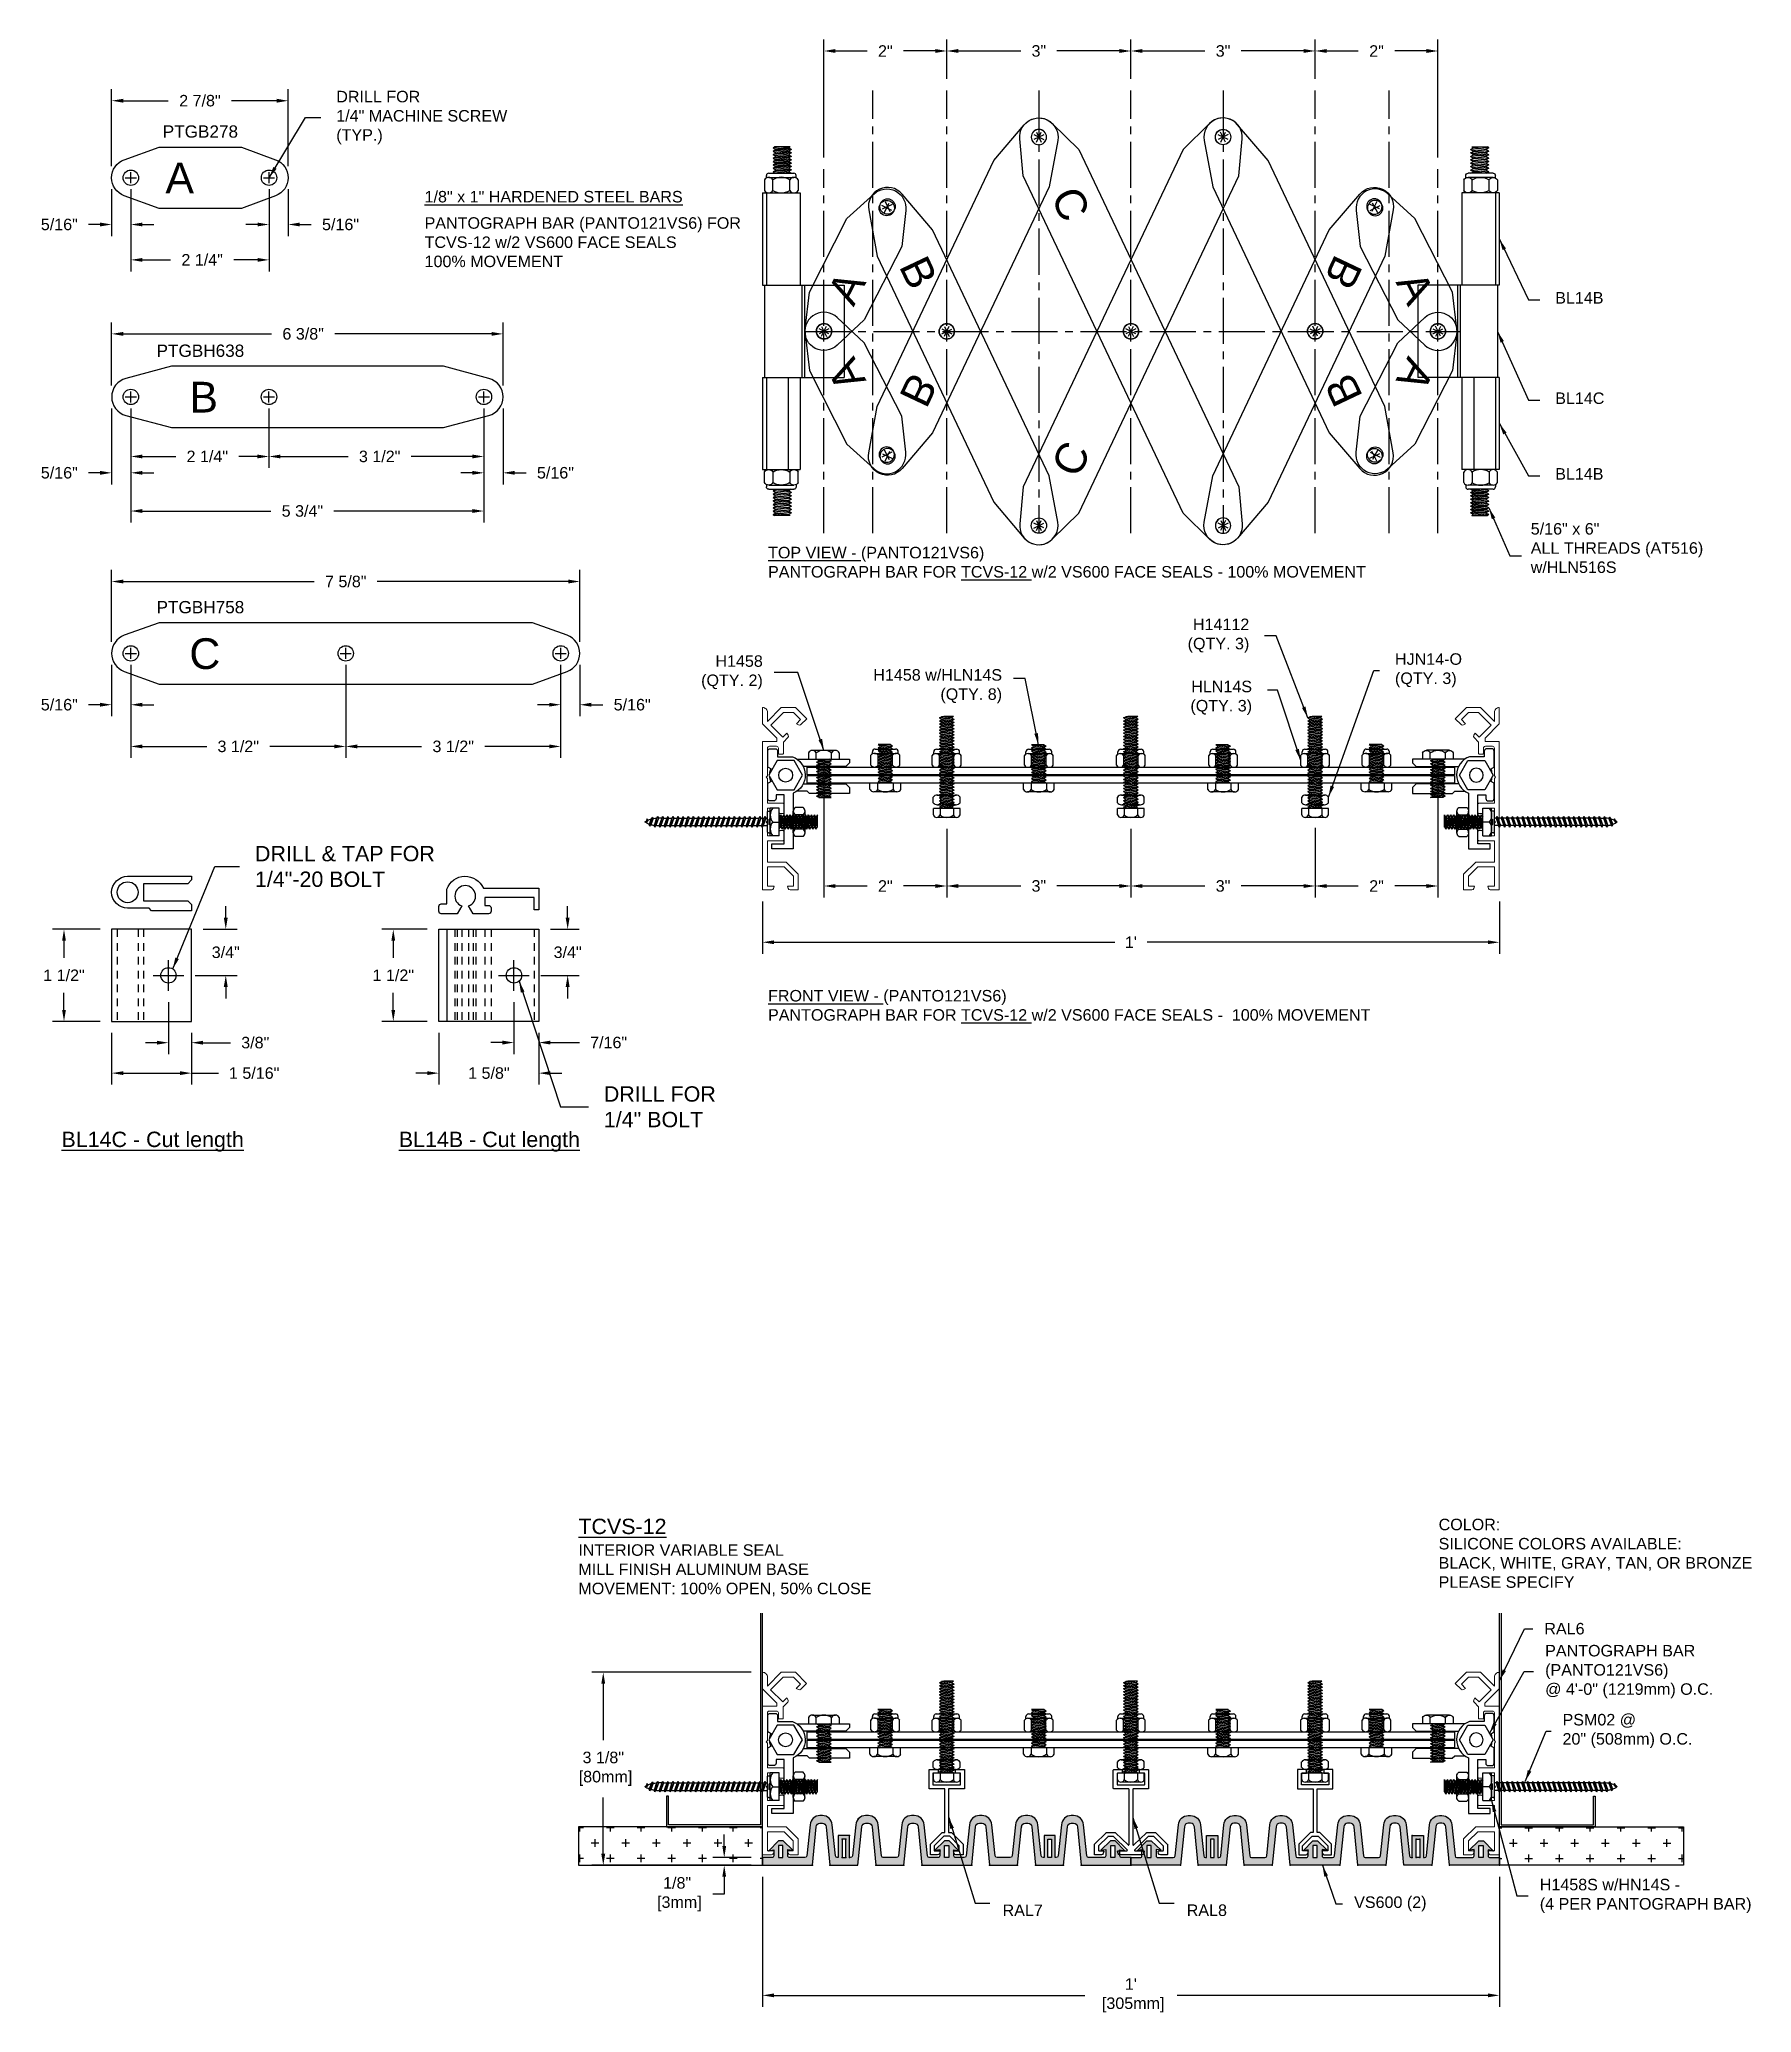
# Model space of a CAD drawing. Header units: inches. Extents: x 1.6 to 29.4, y -12.3 to 19.9.
import ezdxf

# ---------------------------------------------------------------- set-up
doc = ezdxf.new("R2010")
doc.units = ezdxf.units.IN
doc.header["$MEASUREMENT"] = 0
doc.linetypes.add('CENTER2', pattern=[1.125, 0.75, -0.125, 0.125, -0.125])
doc.linetypes.add('HIDDEN', pattern=[0.375, 0.25, -0.125])
for name, color, linetype in [('Anchors', 4, 'Continuous'), ('Conditions', 1, 'Continuous'), ('Dimensions', 3, 'Continuous'), ('Fillers', 2, 'Continuous'), ('Metals', 7, 'Continuous'), ('Text', 2, 'Continuous')]:
    doc.layers.add(name, color=color, linetype=linetype)
doc.styles.add('Arial', font='arial.ttf')
doc.dimstyles.new('Arial', dxfattribs={"dimtxt": 0.1875, "dimasz": 0.1875, "dimexe": 0.1875, "dimexo": 0.1875, "dimgap": 0.1875, "dimtad": 0, "dimtih": 1, "dimtoh": 1, "dimdec": 4, "dimzin": 0, "dimdsep": 46, "dimlunit": 4, "dimtxsty": 'Arial', "dimcen": 0.1875, "dimadec": 0, "dimazin": 0, "dimtfac": 1, "dimtdec": 4, "dimtofl": 0, "dimtmove": 0, "dimatfit": 3, "dimfxl": 0, "dimfrac": 2, "dimtolj": 1, "dimtzin": 0, "dimarcsym": 0})

msp = doc.modelspace()

# ---------------------------------------------------------------- texts
at = {"layer": 'Fillers', "insert": (23.63442, 9.59446), "char_height": 0.1875, "attachment_point": 4, "style": 'Arial'}
msp.add_mtext('HJN14-O\\P(QTY. 3)', dxfattribs=at)
at = {"layer": 'Text', "style": 'Arial'}
for s, insert, char_height, attachment_point in [('\\A1;DRILL FOR\\P1/4" MACHINE SCREW\\P(TYP.)', (6.3915, 18.59605), 0.1875, 4), ('{\\L1/8" x 1" HARDENED STEEL BARS}', (7.83013, 17.4007), 0.1875, 1), ('PANTOGRAPH BAR (PANTO121VS6) FOR\\PTCVS-12 w/2 VS600 FACE SEALS\\P100% MOVEMENT', (7.83013, 16.97231), 0.1875, 1), ('\\A1;BL14B', (26.24382, 15.75429), 0.1875, 1), ('BL14C', (26.24365, 14.11936), 0.1875, 1), ('BL14B', (26.24382, 12.88742), 0.1875, 1), ('5/16" x 6"\\PALL THREADS (AT516)\\Pw/HLN516S', (25.84557, 11.5854), 0.1875, 4), ('{\\LTOP VIEW - }(PANTO121VS6){\\L\\P}PANTOGRAPH BAR FOR {\\LTCVS-12} w/2 VS600 FACE SEALS - 100% MOVEMENT', (13.42387, 11.6062), 0.1875, 1), ('H14112\\P(QTY. 3)', (21.26155, 10.15946), 0.1875, 6), ('\\A1;H1458\\P(QTY. 2)', (13.33789, 9.56158), 0.1875, 6), ('H1458 w/HLN14S\\P(QTY. 8)', (17.23482, 9.33632), 0.1875, 6), ('HLN14S\\P(QTY. 3)', (21.30649, 9.14791), 0.1875, 6), ('\\A1;DRILL & TAP FOR\\P1/4"-20 BOLT', (5.06659, 6.40113), 0.25, 4), ('{\\LFRONT VIEW - }(PANTO121VS6){\\L\\P}PANTOGRAPH BAR FOR {\\LTCVS-12} w/2 VS600 FACE SEALS -  100% MOVEMENT', (13.42354, 4.39101), 0.1875, 1), ('\\A1;DRILL FOR\\P1/4" BOLT', (10.74899, 2.48779), 0.25, 4), ('{\\LBL14C - Cut length}', (1.91557, 2.08389), 0.25, 1), ('{\\LBL14B - Cut length}', (7.40928, 2.08389), 0.25, 1), ('\\A1;RAL6', (26.06678, -6.00911), 0.1875, 4), ('\\A1;PANTOGRAPH BAR\\P{\\A0;(PANTO121VS6)}\\P{\\A0;@ 4\'-0" (1219mm) O.C.}', (26.08009, -6.70684), 0.1875, 4), ('PSM02 @\\P20" (508mm) O.C.', (26.3631, -7.67406), 0.1875, 4), ('H1458S w/HN14S -\\P(4 PER PANTOGRAPH BAR)', (25.99258, -10.35897), 0.1875, 4), ('RAL7', (17.24304, -10.59327), 0.1875, 4), ('RAL8', (20.24265, -10.59327), 0.1875, 4), ('VS600 (2)', (22.96897, -10.48946), 0.1875, 4)]:
    msp.add_mtext(s, dxfattribs=dict(at, insert=insert, char_height=char_height, attachment_point=attachment_point))
at = {"layer": 'Text', "char_height": 0.2, "style": 'Arial'}
for s, insert, width, attachment_point in [('PTGB278', (4.17854, 18.36657), 1.2294225, 5), ('PTGBH638', (4.17854, 14.79782), 1.2294225, 5), ('PTGBH758', (4.17854, 10.62258), 1.2294225, 5), ('{\\H1.25x;\\LTCVS-12\\P\\H0.75x;\\lINTERIOR VARIABLE SEAL\\PMILL FINISH ALUMINUM BASE\\PMOVEMENT: 100% OPEN, 50% CLOSE}', (10.33418, -4.21773), 5.4520254, 1), ('{\\H0.9375x;COLOR:\\L                    \\~\\P\\lSILICONE COLORS AVAILABLE:\\PBLACK, WHITE, GRAY, TAN, OR BRONZE\\PPLEASE SPECIFY}', (24.34501, -4.21773), 5.4520254, 1)]:
    msp.add_mtext(s, dxfattribs=dict(at, insert=insert, width=width, attachment_point=attachment_point))

# ---------------------------------------------------------------- blocks, each defined once
blk = doc.blocks.new('*D0')
at = {"layer": 'Defpoints', "color": 0}
for p in [(13.334, -9.861), (25.334, -9.861), (25.334, -11.978)]:
    blk.add_point(p, dxfattribs=at)
at = {"layer": 'Dimensions', "color": 0, "lineweight": -2}
for p, q in [((13.334, -10.048), (13.334, -12.166)), ((25.334, -10.048), (25.334, -12.166)), ((13.522, -11.978), (18.582, -11.978)), ((25.147, -11.978), (20.087, -11.978))]:
    blk.add_line(p, q, dxfattribs=at)
at = {"layer": 'Dimensions', "color": 0}
for points in [[(13.522, -11.947), (13.522, -12.01), (13.334, -11.978)], [(25.147, -11.947), (25.147, -12.01), (25.334, -11.978)]]:
    blk.add_solid(points, dxfattribs=at)
at = {"layer": 'Dimensions', "color": 0, "insert": (19.334, -11.978), "char_height": 0.1875, "attachment_point": 5, "style": 'Arial'}
blk.add_mtext("\\A1;1'\\P [305mm]", dxfattribs=at)
blk = doc.blocks.new('ral7')
blk.add_lwpolyline([(1.881, -0.628), (1.881, -0.801), (1.765, -0.801, -0.339454), (1.735, -0.778), (1.724, -0.739), (1.819, -0.739), (1.819, -0.654), (1.664, -0.499), (1.566, -0.499), (1.411, -0.654), (1.411, -0.739), (1.506, -0.739), (1.496, -0.778, -0.339454), (1.466, -0.801), (1.349, -0.801), (1.349, -0.628), (1.541, -0.437), (1.584, -0.437), (1.584, 0.274), (1.328, 0.274), (1.328, 0.588), (1.475, 0.588), (1.475, 0.526), (1.39, 0.526), (1.39, 0.336), (1.84, 0.336), (1.84, 0.526), (1.755, 0.526), (1.755, 0.588), (1.902, 0.588), (1.902, 0.274), (1.646, 0.274), (1.646, -0.437), (1.69, -0.437)], format="xyb", close=True)
blk = doc.blocks.new('*D2')
at = {"layer": 'Defpoints', "color": 0}
for p in [(12.71, -9.736), (13.334, -9.736), (13.334, -9.861)]:
    blk.add_point(p, dxfattribs=at)
at = {"layer": 'Dimensions', "color": 0, "lineweight": -2}
for p, q in [((12.71, -9.548), (12.71, -9.361)), ((13.147, -9.736), (12.523, -9.736)), ((13.147, -9.861), (12.523, -9.861)), ((12.71, -10.048), (12.71, -10.332)), ((12.71, -10.332), (12.523, -10.332))]:
    blk.add_line(p, q, dxfattribs=at)
at = {"layer": 'Dimensions', "color": 0}
for points in [[(12.679, -9.548), (12.741, -9.548), (12.71, -9.736)], [(12.679, -10.048), (12.741, -10.048), (12.71, -9.861)]]:
    blk.add_solid(points, dxfattribs=at)
at = {"layer": 'Dimensions', "color": 0, "insert": (11.943, -10.332), "char_height": 0.1875, "attachment_point": 5, "style": 'Arial'}
blk.add_mtext('\\A1;1/8"\\P [3mm]', dxfattribs=at)
blk = doc.blocks.new('*D3')
at = {"layer": 'Defpoints', "color": 0}
for p in [(10.74, -6.718), (13.334, -6.718), (13.334, -9.861)]:
    blk.add_point(p, dxfattribs=at)
at = {"layer": 'Dimensions', "color": 0, "lineweight": -2}
for p, q in [((13.147, -6.718), (10.552, -6.718)), ((10.74, -6.905), (10.74, -7.824)), ((10.74, -9.673), (10.74, -8.755)), ((13.147, -9.861), (10.552, -9.861))]:
    blk.add_line(p, q, dxfattribs=at)
at = {"layer": 'Dimensions', "color": 0}
for points in [[(10.708, -6.905), (10.771, -6.905), (10.74, -6.718)], [(10.708, -9.673), (10.771, -9.673), (10.74, -9.861)]]:
    blk.add_solid(points, dxfattribs=at)
at = {"layer": 'Dimensions', "color": 0, "insert": (10.74, -8.289), "char_height": 0.1875, "attachment_point": 5, "style": 'Arial'}
blk.add_mtext('\\A1;3 1/8"\\P [80mm]', dxfattribs=at)
blk = doc.blocks.new('VS600')
h = blk.add_hatch(color=256)
h.paths.add_polyline_path([(14.084, 0.748, -0.388264), (14.053, 0.776), (14.001, 1.289, 0.380339), (13.84, 1.432), (13.796, 1.432, 0.380339), (13.635, 1.289), (13.582, 0.776, -0.388264), (13.551, 0.748), (13.412, 0.748, -0.414214), (13.381, 0.779), (13.381, 0.873), (13.461, 0.858), (13.304, 1.023), (13.229, 1.023), (13.071, 0.868), (13.151, 0.883), (13.151, 0.779, -0.414214), (13.12, 0.748), (12.981, 0.748, -0.388264), (12.95, 0.776), (12.897, 1.289, 0.380339), (12.736, 1.432), (12.693, 1.432, 0.380339), (12.532, 1.289), (12.479, 0.776, -0.388264), (12.448, 0.748), (12.232, 0.748, -0.388264), (12.201, 0.776), (12.148, 1.289, 0.380339), (11.988, 1.432), (11.944, 1.432, 0.38034), (11.783, 1.289), (11.73, 0.776, -0.386279), (11.699, 0.748), (11.683, 0.748), (11.683, 1.11), (11.499, 1.11), (11.499, 0.748), (11.483, 0.748, -0.388264), (11.452, 0.776), (11.4, 1.289, 0.380339), (11.239, 1.432), (11.2, 1.432, 0.380339), (11.039, 1.289), (10.987, 0.776, -0.388264), (10.956, 0.748), (10.708, 0.748, -0.414214), (10.677, 0.779), (10.677, 0.883), (10.757, 0.868), (10.6, 1.023), (10.525, 1.023), (10.367, 0.858), (10.447, 0.873), (10.447, 0.779, -0.414214), (10.416, 0.748), (10.265, 0.748), (10.265, 0.623), (11.076, 0.623), (11.138, 1.251, -0.388879), (11.2, 1.307), (11.239, 1.307, -0.388879), (11.301, 1.251), (11.363, 0.623), (11.819, 0.623), (11.882, 1.251, -0.388879), (11.944, 1.307), (11.988, 1.307, -0.388879), (12.049, 1.251), (12.112, 0.623), (12.568, 0.623), (12.631, 1.251, -0.388879), (12.693, 1.307), (12.736, 1.307, -0.388879), (12.798, 1.251), (12.861, 0.623), (13.671, 0.623), (13.734, 1.251, -0.388879), (13.796, 1.307), (13.84, 1.307, -0.388879), (13.901, 1.251), (13.964, 0.623), (14.42, 0.623), (14.483, 1.251, -0.388879), (14.545, 1.307), (14.588, 1.307, -0.388879), (14.65, 1.251), (14.713, 0.623), (15.169, 0.623), (15.232, 1.251, -0.388879), (15.293, 1.307), (15.332, 1.307, -0.388879), (15.394, 1.251), (15.456, 0.623), (16.267, 0.623), (16.267, 0.748), (16.116, 0.748, -0.414214), (16.085, 0.779), (16.085, 0.873), (16.165, 0.858), (16.008, 1.023), (15.933, 1.023), (15.775, 0.868), (15.855, 0.883), (15.855, 0.779, -0.414214), (15.824, 0.748), (15.576, 0.748, -0.388264), (15.545, 0.776), (15.493, 1.289, 0.380339), (15.332, 1.432), (15.293, 1.432, 0.380339), (15.133, 1.289), (15.08, 0.776, -0.388264), (15.049, 0.748), (15.033, 0.748), (15.033, 1.11), (14.849, 1.11), (14.849, 0.748), (14.833, 0.748, -0.386279), (14.802, 0.776), (14.749, 1.289, 0.38034), (14.588, 1.432), (14.545, 1.432, 0.380339), (14.384, 1.289), (14.331, 0.776, -0.388264), (14.3, 0.748)])
h.paths.add_polyline_path([(14.911, 0.748), (14.971, 0.748), (14.971, 1.048), (14.911, 1.048)], flags=17)
h.paths.add_polyline_path([(13.301, 0.748), (13.301, 0.948), (13.231, 0.948), (13.231, 0.748)], flags=17)
h.paths.add_polyline_path([(15.935, 0.748), (16.005, 0.748), (16.005, 0.948), (15.935, 0.948)], flags=17)
h.paths.add_polyline_path([(11.621, 0.748), (11.621, 1.048), (11.561, 1.048), (11.561, 0.748)], flags=17)
h.paths.add_polyline_path([(10.597, 0.748), (10.597, 0.948), (10.527, 0.948), (10.527, 0.748)], flags=17)
blk.add_lwpolyline([(14.833, 0.748, -0.386279), (14.802, 0.776), (14.75, 1.284, 0.388879), (14.588, 1.432), (14.545, 1.432, 0.388879), (14.383, 1.284), (14.331, 0.776, -0.388264), (14.3, 0.748), (14.084, 0.748, -0.388264), (14.053, 0.776), (14.001, 1.284, 0.388879), (13.84, 1.432), (13.796, 1.432, 0.388879), (13.634, 1.284), (13.582, 0.776, -0.388264), (13.551, 0.748), (13.412, 0.748, -0.414214), (13.381, 0.779), (13.381, 0.873), (13.461, 0.858), (13.304, 1.023), (13.229, 1.023), (13.071, 0.868), (13.151, 0.883), (13.151, 0.779, -0.414214), (13.12, 0.748), (12.981, 0.748, -0.388264), (12.95, 0.776), (12.898, 1.284, 0.388879), (12.736, 1.432), (12.693, 1.432, 0.388879), (12.531, 1.284), (12.479, 0.776, -0.388264), (12.448, 0.748), (12.232, 0.748, -0.388264), (12.201, 0.776), (12.149, 1.284, 0.388879), (11.988, 1.432), (11.944, 1.432, 0.388879), (11.782, 1.284), (11.73, 0.776, -0.386279), (11.699, 0.748), (11.683, 0.748), (11.683, 1.11), (11.499, 1.11), (11.499, 0.748), (11.483, 0.748, -0.388264), (11.452, 0.776), (11.4, 1.284, 0.388879), (11.239, 1.432), (11.2, 1.432, 0.388879), (11.039, 1.284), (10.987, 0.776, -0.388264), (10.956, 0.748), (10.708, 0.748, -0.414214), (10.677, 0.779), (10.677, 0.883), (10.757, 0.868), (10.6, 1.023), (10.525, 1.023), (10.367, 0.858), (10.447, 0.873), (10.447, 0.779, -0.414214), (10.416, 0.748), (10.265, 0.748), (10.265, 0.623), (11.076, 0.623), (11.138, 1.251, -0.388879), (11.2, 1.307), (11.239, 1.307, -0.388879), (11.301, 1.251), (11.363, 0.623), (11.819, 0.623), (11.882, 1.251, -0.388879), (11.944, 1.307), (11.988, 1.307, -0.388879), (12.049, 1.251), (12.112, 0.623), (12.568, 0.623), (12.631, 1.251, -0.388879), (12.693, 1.307), (12.736, 1.307, -0.388879), (12.798, 1.251), (12.861, 0.623), (13.671, 0.623), (13.734, 1.251, -0.388879), (13.796, 1.307), (13.84, 1.307, -0.388879), (13.901, 1.251), (13.964, 0.623), (14.42, 0.623), (14.483, 1.251, -0.388879), (14.545, 1.307), (14.588, 1.307, -0.388879), (14.65, 1.251), (14.713, 0.623), (15.169, 0.623), (15.232, 1.251, -0.388879), (15.293, 1.307), (15.332, 1.307, -0.388879), (15.394, 1.251), (15.456, 0.623), (16.267, 0.623), (16.267, 0.748), (16.116, 0.748, -0.414214), (16.085, 0.779), (16.085, 0.873), (16.165, 0.858), (16.008, 1.023), (15.933, 1.023), (15.775, 0.868), (15.855, 0.883), (15.855, 0.779, -0.414214), (15.824, 0.748), (15.576, 0.748, -0.388264), (15.545, 0.776), (15.493, 1.284, 0.388879), (15.332, 1.432), (15.293, 1.432, 0.388879), (15.132, 1.284), (15.08, 0.776, -0.388264), (15.049, 0.748), (15.033, 0.748), (15.033, 1.11), (14.849, 1.11), (14.849, 0.748)], format="xyb", close=True)
for points in [[(11.561, 0.748), (11.621, 0.748), (11.621, 1.048), (11.561, 1.048)], [(14.971, 0.748), (14.911, 0.748), (14.911, 1.048), (14.971, 1.048)], [(10.527, 0.748), (10.597, 0.748), (10.597, 0.948), (10.527, 0.948)], [(13.301, 0.748), (13.231, 0.748), (13.231, 0.948), (13.301, 0.948)], [(16.005, 0.748), (15.935, 0.748), (15.935, 0.948), (16.005, 0.948)]]:
    blk.add_lwpolyline(points, close=True)
at = {"color": 0, "linetype": 'ByBlock'}
for p in [(11.825, 1.381), (11.561, 1.048), (11.621, 1.048), (11.683, 1.11), (12.037, 1.282), (14.483, 1.251), (10.367, 0.858), (10.757, 0.868), (11.561, 0.748), (11.561, 0.748), (11.561, 0.748), (11.621, 0.748), (11.621, 0.748), (11.683, 0.748), (11.683, 0.748), (10.265, 0.623), (10.265, 0.623), (11.076, 0.623), (11.076, 0.623), (11.363, 0.623), (11.363, 0.623), (12.112, 0.623), (12.112, 0.623), (12.568, 0.623), (12.568, 0.623), (12.861, 0.623), (12.861, 0.623), (13.671, 0.623), (13.964, 0.623), (14.42, 0.623), (14.42, 0.623), (14.42, 0.623), (14.713, 0.623), (14.713, 0.623), (15.169, 0.623), (15.169, 0.623), (15.456, 0.623), (16.267, 0.623)]:
    blk.add_point(p, dxfattribs=at)
blk = doc.blocks.new('B')
blk.add_lwpolyline([(31.274, 47.741), (32.015, 47.542), (36.445, 47.542), (37.186, 47.741, 0.767327), (37.186, 48.343), (36.445, 48.542), (32.015, 48.542), (31.274, 48.343, 0.767327)], format="xyb", close=True)
for centre in [(31.355, 48.042), (33.605, 48.042), (37.106, 48.042)]:
    blk.add_circle(centre, 0.125)
at = {"layer": 'Conditions'}
for p, q in [((31.265, 48.042), (31.445, 48.042)), ((31.355, 47.952), (31.355, 48.132)), ((33.515, 48.042), (33.695, 48.042)), ((33.605, 47.952), (33.605, 48.132)), ((37.016, 48.042), (37.196, 48.042)), ((37.106, 47.952), (37.106, 48.132))]:
    blk.add_line(p, q, dxfattribs=at)
at = {"layer": 'Text', "insert": (32.308, 48.288), "char_height": 0.5, "attachment_point": 1, "style": 'Arial'}
blk.add_mtext('B', dxfattribs=at)
blk = doc.blocks.new('*D17')
at = {"layer": 'Defpoints', "color": 0}
for p in [(16.334, 19.679), (16.334, 19.037), (14.334, 17.756)]:
    blk.add_point(p, dxfattribs=at)
at = {"layer": 'Dimensions', "color": 0, "lineweight": -2}
for p, q in [((14.334, 17.944), (14.334, 19.867)), ((14.522, 19.679), (15.037, 19.679)), ((16.147, 19.679), (15.631, 19.679)), ((16.334, 19.224), (16.334, 19.867))]:
    blk.add_line(p, q, dxfattribs=at)
at = {"layer": 'Dimensions', "color": 0}
for points in [[(14.522, 19.711), (14.522, 19.648), (14.334, 19.679)], [(16.147, 19.711), (16.147, 19.648), (16.334, 19.679)]]:
    blk.add_solid(points, dxfattribs=at)
at = {"layer": 'Dimensions', "color": 0, "insert": (15.334, 19.679), "char_height": 0.1875, "attachment_point": 5, "style": 'Arial'}
blk.add_mtext('\\A1;2"', dxfattribs=at)
blk = doc.blocks.new('*D18')
at = {"layer": 'Defpoints', "color": 0}
for p in [(13.334, 6.019), (25.334, 6.019), (25.334, 5.168)]:
    blk.add_point(p, dxfattribs=at)
at = {"layer": 'Dimensions', "color": 0, "lineweight": -2}
for p, q in [((13.334, 5.832), (13.334, 4.98)), ((25.334, 5.832), (25.334, 4.98)), ((13.522, 5.168), (19.069, 5.168)), ((25.147, 5.168), (19.599, 5.168))]:
    blk.add_line(p, q, dxfattribs=at)
at = {"layer": 'Dimensions', "color": 0}
for points in [[(13.522, 5.199), (13.522, 5.137), (13.334, 5.168)], [(25.147, 5.199), (25.147, 5.137), (25.334, 5.168)]]:
    blk.add_solid(points, dxfattribs=at)
at = {"layer": 'Dimensions', "color": 0, "insert": (19.334, 5.168), "char_height": 0.1875, "attachment_point": 5, "style": 'Arial'}
blk.add_mtext("\\A1;1'", dxfattribs=at)
blk = doc.blocks.new('*D19')
at = {"layer": 'Defpoints', "color": 0}
for p in [(14.334, 8.293), (16.334, 7.201), (16.334, 6.084)]:
    blk.add_point(p, dxfattribs=at)
at = {"layer": 'Dimensions', "color": 0, "lineweight": -2}
for p, q in [((14.334, 8.105), (14.334, 5.896)), ((16.334, 7.014), (16.334, 5.896)), ((14.522, 6.084), (15.037, 6.084)), ((16.147, 6.084), (15.631, 6.084))]:
    blk.add_line(p, q, dxfattribs=at)
at = {"layer": 'Dimensions', "color": 0}
for points in [[(14.522, 6.115), (14.522, 6.052), (14.334, 6.084)], [(16.147, 6.115), (16.147, 6.052), (16.334, 6.084)]]:
    blk.add_solid(points, dxfattribs=at)
at = {"layer": 'Dimensions', "color": 0, "insert": (15.334, 6.084), "char_height": 0.1875, "attachment_point": 5, "style": 'Arial'}
blk.add_mtext('\\A1;2"', dxfattribs=at)
blk = doc.blocks.new('C')
blk.add_lwpolyline([(38.462, 44.18, 0.700208), (38.462, 44.767), (37.894, 44.973), (31.816, 44.973), (31.248, 44.767, 0.700208), (31.248, 44.18), (31.816, 43.973), (37.894, 43.973)], format="xyb", close=True)
for centre in [(31.355, 44.473), (34.855, 44.473), (38.356, 44.473)]:
    blk.add_circle(centre, 0.125)
at = {"layer": 'Conditions'}
for p, q in [((31.265, 44.473), (31.445, 44.473)), ((31.355, 44.383), (31.355, 44.563)), ((34.765, 44.473), (34.945, 44.473)), ((34.855, 44.383), (34.855, 44.563)), ((38.266, 44.473), (38.446, 44.473)), ((38.356, 44.383), (38.356, 44.563))]:
    blk.add_line(p, q, dxfattribs=at)
at = {"layer": 'Text', "insert": (32.308, 44.719), "char_height": 0.5, "attachment_point": 1, "style": 'Arial'}
blk.add_mtext('C', dxfattribs=at)
blk = doc.blocks.new('*D20')
at = {"layer": 'Defpoints', "color": 0}
for p in [(10.358, 11.041), (2.733, 9.872), (10.358, 9.872)]:
    blk.add_point(p, dxfattribs=at)
at = {"layer": 'Dimensions', "color": 0, "lineweight": -2}
for p, q in [((2.733, 10.059), (2.733, 11.229)), ((2.921, 11.041), (6.033, 11.041)), ((10.171, 11.041), (7.059, 11.041)), ((10.358, 10.059), (10.358, 11.229))]:
    blk.add_line(p, q, dxfattribs=at)
at = {"layer": 'Dimensions', "color": 0}
for points in [[(2.921, 11.073), (2.921, 11.01), (2.733, 11.041)], [(10.171, 11.073), (10.171, 11.01), (10.358, 11.041)]]:
    blk.add_solid(points, dxfattribs=at)
at = {"layer": 'Dimensions', "color": 0, "insert": (6.546, 11.041), "char_height": 0.1875, "attachment_point": 5, "style": 'Arial'}
blk.add_mtext('\\A1;7 5/8"', dxfattribs=at)
blk = doc.blocks.new('*D21')
at = {"layer": 'Defpoints', "color": 0}
for p in [(6.545, 9.872), (10.046, 9.872), (10.046, 8.356)]:
    blk.add_point(p, dxfattribs=at)
at = {"layer": 'Dimensions', "color": 0, "lineweight": -2}
for p, q in [((6.545, 9.684), (6.545, 8.169)), ((10.046, 9.684), (10.046, 8.169)), ((6.733, 8.356), (7.782, 8.356)), ((9.859, 8.356), (8.809, 8.356))]:
    blk.add_line(p, q, dxfattribs=at)
at = {"layer": 'Dimensions', "color": 0}
for points in [[(6.733, 8.388), (6.733, 8.325), (6.545, 8.356)], [(9.859, 8.388), (9.859, 8.325), (10.046, 8.356)]]:
    blk.add_solid(points, dxfattribs=at)
at = {"layer": 'Dimensions', "color": 0, "insert": (8.296, 8.356), "char_height": 0.1875, "attachment_point": 5, "style": 'Arial'}
blk.add_mtext('\\A1;3 1/2"', dxfattribs=at)
blk = doc.blocks.new('*D22')
at = {"layer": 'Defpoints', "color": 0}
for p in [(8.796, 14.047), (9.108, 14.047), (9.108, 12.811)]:
    blk.add_point(p, dxfattribs=at)
at = {"layer": 'Dimensions', "color": 0, "lineweight": -2}
for p, q in [((8.796, 13.859), (8.796, 12.623)), ((9.108, 13.859), (9.108, 12.623)), ((8.609, 12.811), (8.421, 12.811)), ((9.296, 12.811), (9.483, 12.811))]:
    blk.add_line(p, q, dxfattribs=at)
at = {"layer": 'Dimensions', "color": 0}
for points in [[(8.609, 12.842), (8.609, 12.78), (8.796, 12.811)], [(9.296, 12.842), (9.296, 12.78), (9.108, 12.811)]]:
    blk.add_solid(points, dxfattribs=at)
at = {"layer": 'Dimensions', "color": 0, "insert": (9.961, 12.811), "char_height": 0.1875, "attachment_point": 5, "style": 'Arial'}
blk.add_mtext('\\A1;5/16"', dxfattribs=at)
blk = doc.blocks.new('*D23')
at = {"layer": 'Defpoints', "color": 0}
for p in [(9.108, 15.073), (2.733, 14.047), (9.108, 14.047)]:
    blk.add_point(p, dxfattribs=at)
at = {"layer": 'Dimensions', "color": 0, "lineweight": -2}
for p, q in [((2.733, 14.234), (2.733, 15.261)), ((9.108, 14.234), (9.108, 15.261)), ((2.921, 15.073), (5.338, 15.073)), ((8.921, 15.073), (6.366, 15.073))]:
    blk.add_line(p, q, dxfattribs=at)
at = {"layer": 'Dimensions', "color": 0}
for points in [[(2.921, 15.104), (2.921, 15.042), (2.733, 15.073)], [(8.921, 15.104), (8.921, 15.042), (9.108, 15.073)]]:
    blk.add_solid(points, dxfattribs=at)
at = {"layer": 'Dimensions', "color": 0, "insert": (5.852, 15.073), "char_height": 0.1875, "attachment_point": 5, "style": 'Arial'}
blk.add_mtext('\\A1;6 3/8"', dxfattribs=at)
blk = doc.blocks.new('*D24')
at = {"layer": 'Defpoints', "color": 0}
for p in [(2.733, 9.872), (3.045, 9.872), (2.733, 9.035)]:
    blk.add_point(p, dxfattribs=at)
at = {"layer": 'Dimensions', "color": 0, "lineweight": -2}
for p, q in [((2.733, 9.684), (2.733, 8.848)), ((3.045, 9.684), (3.045, 8.848)), ((2.546, 9.035), (2.358, 9.035)), ((3.233, 9.035), (3.42, 9.035))]:
    blk.add_line(p, q, dxfattribs=at)
at = {"layer": 'Dimensions', "color": 0}
for points in [[(2.546, 9.067), (2.546, 9.004), (2.733, 9.035)], [(3.233, 9.067), (3.233, 9.004), (3.045, 9.035)]]:
    blk.add_solid(points, dxfattribs=at)
at = {"layer": 'Dimensions', "color": 0, "insert": (1.881, 9.035), "char_height": 0.1875, "attachment_point": 5, "style": 'Arial'}
blk.add_mtext('\\A1;5/16"', dxfattribs=at)
blk = doc.blocks.new('*D25')
at = {"layer": 'Defpoints', "color": 0}
for p in [(2.733, 14.047), (3.045, 14.047), (2.733, 12.811)]:
    blk.add_point(p, dxfattribs=at)
at = {"layer": 'Dimensions', "color": 0, "lineweight": -2}
for p, q in [((2.733, 13.859), (2.733, 12.623)), ((3.045, 13.859), (3.045, 12.623)), ((2.546, 12.811), (2.358, 12.811)), ((3.233, 12.811), (3.42, 12.811))]:
    blk.add_line(p, q, dxfattribs=at)
at = {"layer": 'Dimensions', "color": 0}
for points in [[(2.546, 12.842), (2.546, 12.78), (2.733, 12.811)], [(3.233, 12.842), (3.233, 12.78), (3.045, 12.811)]]:
    blk.add_solid(points, dxfattribs=at)
at = {"layer": 'Dimensions', "color": 0, "insert": (1.881, 12.811), "char_height": 0.1875, "attachment_point": 5, "style": 'Arial'}
blk.add_mtext('\\A1;5/16"', dxfattribs=at)
blk = doc.blocks.new('*D26')
at = {"layer": 'Defpoints', "color": 0}
for p in [(3.045, 9.872), (6.545, 9.872), (6.545, 8.356)]:
    blk.add_point(p, dxfattribs=at)
at = {"layer": 'Dimensions', "color": 0, "lineweight": -2}
for p, q in [((3.045, 9.684), (3.045, 8.169)), ((6.545, 9.684), (6.545, 8.169)), ((3.233, 8.356), (4.282, 8.356)), ((6.358, 8.356), (5.309, 8.356))]:
    blk.add_line(p, q, dxfattribs=at)
at = {"layer": 'Dimensions', "color": 0}
for points in [[(3.233, 8.388), (3.233, 8.325), (3.045, 8.356)], [(6.358, 8.388), (6.358, 8.325), (6.545, 8.356)]]:
    blk.add_solid(points, dxfattribs=at)
at = {"layer": 'Dimensions', "color": 0, "insert": (4.795, 8.356), "char_height": 0.1875, "attachment_point": 5, "style": 'Arial'}
blk.add_mtext('\\A1;3 1/2"', dxfattribs=at)
blk = doc.blocks.new('*D27')
at = {"layer": 'Defpoints', "color": 0}
for p in [(5.295, 14.047), (8.796, 14.047), (8.796, 13.077)]:
    blk.add_point(p, dxfattribs=at)
at = {"layer": 'Dimensions', "color": 0, "lineweight": -2}
for p, q in [((5.295, 13.859), (5.295, 12.89)), ((8.796, 13.859), (8.796, 12.89)), ((5.483, 13.077), (6.584, 13.077)), ((8.609, 13.077), (7.612, 13.077))]:
    blk.add_line(p, q, dxfattribs=at)
at = {"layer": 'Dimensions', "color": 0}
for points in [[(5.483, 13.108), (5.483, 13.046), (5.295, 13.077)], [(8.609, 13.108), (8.609, 13.046), (8.796, 13.077)]]:
    blk.add_solid(points, dxfattribs=at)
at = {"layer": 'Dimensions', "color": 0, "insert": (7.098, 13.077), "char_height": 0.1875, "attachment_point": 5, "style": 'Arial'}
blk.add_mtext('\\A1;3 1/2"', dxfattribs=at)
blk = doc.blocks.new('*D28')
at = {"layer": 'Defpoints', "color": 0}
for p in [(3.045, 14.047), (8.796, 14.047), (8.796, 12.189)]:
    blk.add_point(p, dxfattribs=at)
at = {"layer": 'Dimensions', "color": 0, "lineweight": -2}
for p, q in [((3.045, 13.859), (3.045, 12.002)), ((8.796, 13.859), (8.796, 12.002)), ((3.233, 12.189), (5.327, 12.189)), ((8.609, 12.189), (6.354, 12.189))]:
    blk.add_line(p, q, dxfattribs=at)
at = {"layer": 'Dimensions', "color": 0}
for points in [[(3.233, 12.221), (3.233, 12.158), (3.045, 12.189)], [(8.609, 12.221), (8.609, 12.158), (8.796, 12.189)]]:
    blk.add_solid(points, dxfattribs=at)
at = {"layer": 'Dimensions', "color": 0, "insert": (5.84, 12.189), "char_height": 0.1875, "attachment_point": 5, "style": 'Arial'}
blk.add_mtext('\\A1;5 3/4"', dxfattribs=at)
blk = doc.blocks.new('*D29')
at = {"layer": 'Defpoints', "color": 0}
for p in [(3.045, 14.047), (5.295, 14.047), (5.295, 13.077)]:
    blk.add_point(p, dxfattribs=at)
at = {"layer": 'Dimensions', "color": 0, "lineweight": -2}
for p, q in [((3.045, 13.859), (3.045, 12.89)), ((5.295, 13.859), (5.295, 12.89)), ((3.233, 13.077), (3.776, 13.077)), ((5.108, 13.077), (4.807, 13.077))]:
    blk.add_line(p, q, dxfattribs=at)
at = {"layer": 'Dimensions', "color": 0}
for points in [[(3.233, 13.108), (3.233, 13.046), (3.045, 13.077)], [(5.108, 13.108), (5.108, 13.046), (5.295, 13.077)]]:
    blk.add_solid(points, dxfattribs=at)
at = {"layer": 'Dimensions', "color": 0, "insert": (4.291, 13.077), "char_height": 0.1875, "attachment_point": 5, "style": 'Arial'}
blk.add_mtext('\\A1;2 1/4"', dxfattribs=at)
blk = doc.blocks.new('*D30')
at = {"layer": 'Defpoints', "color": 0}
for p in [(2.733, 17.616), (3.045, 17.616), (2.733, 16.854)]:
    blk.add_point(p, dxfattribs=at)
at = {"layer": 'Dimensions', "color": 0, "lineweight": -2}
for p, q in [((2.733, 17.428), (2.733, 16.666)), ((3.045, 17.428), (3.045, 16.666)), ((2.546, 16.854), (2.358, 16.854)), ((3.233, 16.854), (3.42, 16.854))]:
    blk.add_line(p, q, dxfattribs=at)
at = {"layer": 'Dimensions', "color": 0}
for points in [[(2.546, 16.885), (2.546, 16.823), (2.733, 16.854)], [(3.233, 16.885), (3.233, 16.823), (3.045, 16.854)]]:
    blk.add_solid(points, dxfattribs=at)
at = {"layer": 'Dimensions', "color": 0, "insert": (1.881, 16.854), "char_height": 0.1875, "attachment_point": 5, "style": 'Arial'}
blk.add_mtext('\\A1;5/16"', dxfattribs=at)
blk = doc.blocks.new('A')
blk.add_lwpolyline([(2.358, 0.293, -0.700208), (2.358, -0.293), (1.805, -0.5), (0.462, -0.5), (-0.107, -0.293, -0.700208), (-0.107, 0.293), (0.462, 0.5), (1.805, 0.5)], format="xyb", close=True)
for centre in [(0, 0), (2.251, 0)]:
    blk.add_circle(centre, 0.125)
at = {"layer": 'Conditions'}
for p, q in [((-0.09, 0), (0.09, 0)), ((0, -0.09), (0, 0.09)), ((2.251, -0.09), (2.251, 0.09)), ((2.161, 0), (2.341, 0))]:
    blk.add_line(p, q, dxfattribs=at)
at = {"layer": 'Text', "insert": (0.563, 0.246), "char_height": 0.5, "attachment_point": 1, "style": 'Arial'}
blk.add_mtext('A', dxfattribs=at)
blk = doc.blocks.new('*D31')
at = {"layer": 'Defpoints', "color": 0}
for p in [(5.296, 17.616), (5.608, 17.616), (5.608, 16.854)]:
    blk.add_point(p, dxfattribs=at)
at = {"layer": 'Dimensions', "color": 0, "lineweight": -2}
for p, q in [((5.296, 17.428), (5.296, 16.666)), ((5.608, 17.428), (5.608, 16.666)), ((5.109, 16.854), (4.921, 16.854)), ((5.796, 16.854), (5.983, 16.854))]:
    blk.add_line(p, q, dxfattribs=at)
at = {"layer": 'Dimensions', "color": 0}
for points in [[(5.109, 16.885), (5.109, 16.823), (5.296, 16.854)], [(5.796, 16.885), (5.796, 16.823), (5.608, 16.854)]]:
    blk.add_solid(points, dxfattribs=at)
at = {"layer": 'Dimensions', "color": 0, "insert": (6.461, 16.854), "char_height": 0.1875, "attachment_point": 5, "style": 'Arial'}
blk.add_mtext('\\A1;5/16"', dxfattribs=at)
blk = doc.blocks.new('*D32')
at = {"layer": 'Defpoints', "color": 0}
for p in [(5.608, 18.869), (2.733, 17.616), (5.608, 17.616)]:
    blk.add_point(p, dxfattribs=at)
at = {"layer": 'Dimensions', "color": 0, "lineweight": -2}
for p, q in [((2.733, 17.803), (2.733, 19.057)), ((5.608, 17.803), (5.608, 19.057)), ((2.921, 18.869), (3.655, 18.869)), ((5.421, 18.869), (4.686, 18.869))]:
    blk.add_line(p, q, dxfattribs=at)
at = {"layer": 'Dimensions', "color": 0}
for points in [[(2.921, 18.901), (2.921, 18.838), (2.733, 18.869)], [(5.421, 18.901), (5.421, 18.838), (5.608, 18.869)]]:
    blk.add_solid(points, dxfattribs=at)
at = {"layer": 'Dimensions', "color": 0, "insert": (4.171, 18.869), "char_height": 0.1875, "attachment_point": 5, "style": 'Arial'}
blk.add_mtext('\\A1;2 7/8"', dxfattribs=at)
blk = doc.blocks.new('*D33')
at = {"layer": 'Defpoints', "color": 0}
for p in [(3.045, 17.616), (5.296, 17.616), (5.296, 16.278)]:
    blk.add_point(p, dxfattribs=at)
at = {"layer": 'Dimensions', "color": 0, "lineweight": -2}
for p, q in [((3.045, 17.428), (3.045, 16.09)), ((5.296, 17.428), (5.296, 16.09)), ((3.233, 16.278), (3.692, 16.278)), ((5.109, 16.278), (4.723, 16.278))]:
    blk.add_line(p, q, dxfattribs=at)
at = {"layer": 'Dimensions', "color": 0}
for points in [[(3.233, 16.309), (3.233, 16.247), (3.045, 16.278)], [(5.109, 16.309), (5.109, 16.247), (5.296, 16.278)]]:
    blk.add_solid(points, dxfattribs=at)
at = {"layer": 'Dimensions', "color": 0, "insert": (4.207, 16.278), "char_height": 0.1875, "attachment_point": 5, "style": 'Arial'}
blk.add_mtext('\\A1;2 1/4"', dxfattribs=at)
blk = doc.blocks.new('HLN516S')
at = {"layer": 'Anchors'}
for p, q in [((-0.274, 0.213), (-0.274, 0.04)), ((-0.242, 0.244), (-0.242, 0.283)), ((-0.205, 0.32), (0.205, 0.32)), ((-0.205, 0.253), (0.205, 0.253)), ((-0.205, 0), (0.205, 0)), ((-0.137, 0.04), (-0.137, 0.213)), ((0.137, 0.04), (0.137, 0.213)), ((0.242, 0.244), (0.242, 0.283)), ((0.274, 0.213), (0.274, 0.04))]:
    blk.add_line(p, q, dxfattribs=at)
for centre, radius, start, end in [((-0.205, 0.175), 0.0783, 29.0208, 150.9792), ((-0.205, 0.078), 0.0783, 209.0208, 330.9792), ((-0.205, 0.283), 0.037, 90, 180), ((0, 0.001), 0.253, 57.1911, 122.8089), ((0, 0.253), 0.253, 237.1911, 302.8089), ((0.205, 0.175), 0.0783, 29.0208, 150.9792), ((0.205, 0.078), 0.0783, 209.0208, 330.9792), ((0.205, 0.283), 0.037, 0, 90)]:
    blk.add_arc(centre, radius, start, end, dxfattribs=at)
blk = doc.blocks.new('BL-14B&C')
for p, q in [((71.097, 26.473), (70.487, 26.473)), ((70.487, 26.473), (70.487, 24.973)), ((71.032, 26.473), (71.032, 24.973)), ((71.097, 26.473), (71.097, 24.973)), ((71.067, 24.97), (69.767, 24.97)), ((69.767, 24.97), (69.767, 23.47)), ((70.417, 24.97), (70.417, 23.47)), ((70.457, 24.97), (70.457, 23.47)), ((71.097, 24.973), (70.487, 24.973)), ((71.067, 24.97), (71.067, 23.47)), ((71.067, 23.47), (69.767, 23.47)), ((71.097, 23.469), (70.487, 23.469)), ((70.487, 23.469), (70.487, 21.969)), ((70.682, 23.469), (70.682, 21.969)), ((71.032, 23.469), (71.032, 21.969)), ((71.097, 23.469), (71.097, 21.969)), ((71.097, 21.969), (70.487, 21.969))]:
    blk.add_line(p, q)
blk.add_circle((70.096, 24.22), 0.125)
at = {"layer": 'Anchors'}
for p, q in [((70.627, 27.18), (70.664, 27.201)), ((70.627, 27.18), (70.927, 27.152)), ((70.627, 27.18), (70.664, 27.158)), ((70.627, 27.124), (70.664, 27.145)), ((70.627, 27.124), (70.664, 27.103)), ((70.627, 27.124), (70.927, 27.096)), ((70.627, 27.068), (70.664, 27.09)), ((70.627, 27.068), (70.664, 27.047)), ((70.627, 27.068), (70.927, 27.041)), ((70.627, 27.013), (70.664, 27.034)), ((70.627, 27.013), (70.664, 26.992)), ((70.627, 27.013), (70.927, 26.985)), ((70.65, 27.222), (70.664, 27.214)), ((70.65, 27.222), (70.902, 27.222)), ((70.664, 27.214), (70.664, 27.201)), ((70.664, 27.214), (70.89, 27.186)), ((70.89, 27.173), (70.664, 27.201)), ((70.664, 27.158), (70.664, 27.145)), ((70.664, 27.158), (70.89, 27.131)), ((70.89, 27.117), (70.664, 27.145)), ((70.664, 27.103), (70.664, 27.09)), ((70.664, 27.103), (70.89, 27.075)), ((70.89, 27.062), (70.664, 27.09)), ((70.664, 27.047), (70.664, 27.034)), ((70.664, 27.047), (70.89, 27.019)), ((70.89, 27.006), (70.664, 27.034)), ((70.664, 26.992), (70.664, 26.979)), ((70.664, 26.992), (70.89, 26.964)), ((70.769, 27.222), (70.927, 27.207)), ((70.927, 27.207), (70.89, 27.186)), ((70.89, 27.186), (70.89, 27.173)), ((70.927, 27.152), (70.89, 27.173)), ((70.927, 27.152), (70.89, 27.131)), ((70.89, 27.131), (70.89, 27.117)), ((70.927, 27.096), (70.89, 27.117)), ((70.927, 27.096), (70.89, 27.075)), ((70.89, 27.075), (70.89, 27.062)), ((70.927, 27.041), (70.89, 27.062)), ((70.927, 27.041), (70.89, 27.019)), ((70.89, 27.019), (70.89, 27.006)), ((70.927, 26.985), (70.89, 27.006)), ((70.927, 26.985), (70.89, 26.964)), ((70.927, 27.207), (70.902, 27.222)), ((70.627, 26.957), (70.664, 26.979)), ((70.627, 26.957), (70.664, 26.936)), ((70.627, 26.957), (70.927, 26.93)), ((70.627, 26.902), (70.664, 26.923)), ((70.627, 26.902), (70.664, 26.881)), ((70.627, 26.902), (70.927, 26.874)), ((70.627, 26.846), (70.664, 26.867)), ((70.627, 26.846), (70.664, 26.825)), ((70.627, 26.846), (70.927, 26.818)), ((70.632, 26.793), (70.664, 26.812)), ((70.89, 26.951), (70.664, 26.979)), ((70.664, 26.936), (70.664, 26.923)), ((70.664, 26.936), (70.89, 26.908)), ((70.89, 26.895), (70.664, 26.923)), ((70.664, 26.881), (70.664, 26.867)), ((70.664, 26.881), (70.89, 26.853)), ((70.89, 26.84), (70.664, 26.867)), ((70.664, 26.825), (70.664, 26.812)), ((70.664, 26.825), (70.89, 26.797)), ((70.817, 26.793), (70.664, 26.812)), ((70.89, 26.964), (70.89, 26.951)), ((70.927, 26.93), (70.89, 26.951)), ((70.927, 26.93), (70.89, 26.908)), ((70.89, 26.908), (70.89, 26.895)), ((70.927, 26.874), (70.89, 26.895)), ((70.927, 26.874), (70.89, 26.853)), ((70.89, 26.853), (70.89, 26.84)), ((70.927, 26.818), (70.89, 26.84)), ((70.927, 26.818), (70.89, 26.797)), ((70.89, 26.797), (70.89, 26.793)), ((70.627, 21.596), (70.927, 21.624)), ((70.627, 21.596), (70.664, 21.617)), ((70.627, 21.596), (70.664, 21.575)), ((70.627, 21.54), (70.927, 21.568)), ((70.627, 21.54), (70.664, 21.562)), ((70.627, 21.54), (70.664, 21.519)), ((70.632, 21.649), (70.664, 21.63)), ((70.817, 21.649), (70.664, 21.63)), ((70.664, 21.617), (70.89, 21.645)), ((70.664, 21.617), (70.664, 21.63)), ((70.89, 21.602), (70.664, 21.575)), ((70.664, 21.562), (70.89, 21.589)), ((70.664, 21.562), (70.664, 21.575)), ((70.89, 21.547), (70.664, 21.519)), ((70.664, 21.506), (70.89, 21.534)), ((70.89, 21.645), (70.89, 21.649)), ((70.927, 21.624), (70.89, 21.645)), ((70.927, 21.624), (70.89, 21.602)), ((70.89, 21.589), (70.89, 21.602)), ((70.927, 21.568), (70.89, 21.589)), ((70.927, 21.568), (70.89, 21.547)), ((70.89, 21.534), (70.89, 21.547)), ((70.927, 21.513), (70.89, 21.534)), ((70.627, 21.485), (70.927, 21.513)), ((70.627, 21.485), (70.664, 21.506)), ((70.627, 21.485), (70.664, 21.464)), ((70.627, 21.429), (70.927, 21.457)), ((70.627, 21.429), (70.664, 21.45)), ((70.627, 21.429), (70.664, 21.408)), ((70.627, 21.374), (70.927, 21.401)), ((70.627, 21.374), (70.664, 21.395)), ((70.627, 21.374), (70.664, 21.352)), ((70.627, 21.318), (70.927, 21.346)), ((70.627, 21.318), (70.664, 21.339)), ((70.627, 21.318), (70.664, 21.297)), ((70.627, 21.263), (70.927, 21.29)), ((70.627, 21.263), (70.664, 21.284)), ((70.627, 21.263), (70.664, 21.241)), ((70.65, 21.22), (70.664, 21.228)), ((70.65, 21.22), (70.902, 21.22)), ((70.664, 21.506), (70.664, 21.519)), ((70.89, 21.491), (70.664, 21.464)), ((70.664, 21.45), (70.89, 21.478)), ((70.664, 21.45), (70.664, 21.464)), ((70.89, 21.436), (70.664, 21.408)), ((70.664, 21.395), (70.89, 21.423)), ((70.664, 21.395), (70.664, 21.408)), ((70.89, 21.38), (70.664, 21.352)), ((70.664, 21.339), (70.89, 21.367)), ((70.664, 21.339), (70.664, 21.352)), ((70.89, 21.325), (70.664, 21.297)), ((70.664, 21.284), (70.89, 21.312)), ((70.664, 21.284), (70.664, 21.297)), ((70.89, 21.269), (70.664, 21.241)), ((70.664, 21.228), (70.89, 21.256)), ((70.664, 21.228), (70.664, 21.241)), ((70.769, 21.22), (70.927, 21.235)), ((70.927, 21.513), (70.89, 21.491)), ((70.89, 21.478), (70.89, 21.491)), ((70.927, 21.457), (70.89, 21.478)), ((70.927, 21.457), (70.89, 21.436)), ((70.89, 21.423), (70.89, 21.436)), ((70.927, 21.401), (70.89, 21.423)), ((70.927, 21.401), (70.89, 21.38)), ((70.89, 21.367), (70.89, 21.38)), ((70.927, 21.346), (70.89, 21.367)), ((70.927, 21.346), (70.89, 21.325)), ((70.89, 21.312), (70.89, 21.325)), ((70.927, 21.29), (70.89, 21.312)), ((70.927, 21.29), (70.89, 21.269)), ((70.89, 21.256), (70.89, 21.269)), ((70.927, 21.235), (70.89, 21.256)), ((70.927, 21.235), (70.902, 21.22))]:
    blk.add_line(p, q, dxfattribs=at)
for p in [(70.664, 27.214), (70.664, 27.158), (70.664, 27.103), (70.664, 27.047), (70.664, 26.992), (70.664, 26.936), (70.664, 26.881), (70.664, 26.825), (70.664, 21.617), (70.664, 21.562), (70.664, 21.506), (70.664, 21.45), (70.664, 21.395), (70.664, 21.339), (70.664, 21.284), (70.664, 21.228)]:
    blk.add_point(p, dxfattribs=at)
at = {"xscale": -1}
blk.add_blockref('HLN516S', (70.792, 26.473), dxfattribs=at)
at = {"rotation": 180}
blk.add_blockref('HLN516S', (70.792, 21.969), dxfattribs=at)
blk = doc.blocks.new('*D34')
at = {"layer": 'Defpoints', "color": 0}
for p in [(10.046, 9.872), (10.358, 9.872), (10.358, 9.035)]:
    blk.add_point(p, dxfattribs=at)
at = {"layer": 'Dimensions', "color": 0, "lineweight": -2}
for p, q in [((10.046, 9.684), (10.046, 8.848)), ((10.358, 9.684), (10.358, 8.848)), ((9.859, 9.035), (9.671, 9.035)), ((10.546, 9.035), (10.733, 9.035))]:
    blk.add_line(p, q, dxfattribs=at)
at = {"layer": 'Dimensions', "color": 0}
for points in [[(9.859, 9.067), (9.859, 9.004), (10.046, 9.035)], [(10.546, 9.067), (10.546, 9.004), (10.358, 9.035)]]:
    blk.add_solid(points, dxfattribs=at)
at = {"layer": 'Dimensions', "color": 0, "insert": (11.211, 9.035), "char_height": 0.1875, "attachment_point": 5, "style": 'Arial'}
blk.add_mtext('\\A1;5/16"', dxfattribs=at)
blk = doc.blocks.new('*D35')
at = {"layer": 'Defpoints', "color": 0}
for p in [(19.334, 7.201), (22.334, 7.219), (22.334, 6.084)]:
    blk.add_point(p, dxfattribs=at)
at = {"layer": 'Dimensions', "color": 0, "lineweight": -2}
for p, q in [((19.334, 7.014), (19.334, 5.896)), ((22.334, 7.031), (22.334, 5.896)), ((19.522, 6.084), (20.539, 6.084)), ((22.147, 6.084), (21.129, 6.084))]:
    blk.add_line(p, q, dxfattribs=at)
at = {"layer": 'Dimensions', "color": 0}
for points in [[(19.522, 6.115), (19.522, 6.052), (19.334, 6.084)], [(22.147, 6.115), (22.147, 6.052), (22.334, 6.084)]]:
    blk.add_solid(points, dxfattribs=at)
at = {"layer": 'Dimensions', "color": 0, "insert": (20.834, 6.084), "char_height": 0.1875, "attachment_point": 5, "style": 'Arial'}
blk.add_mtext('\\A1;3"', dxfattribs=at)
blk = doc.blocks.new('*D36')
at = {"layer": 'Defpoints', "color": 0}
for p in [(16.334, 7.201), (19.334, 7.201), (19.334, 6.084)]:
    blk.add_point(p, dxfattribs=at)
at = {"layer": 'Dimensions', "color": 0, "lineweight": -2}
for p, q in [((16.334, 7.014), (16.334, 5.896)), ((19.334, 7.014), (19.334, 5.896)), ((16.522, 6.084), (17.539, 6.084)), ((19.147, 6.084), (18.129, 6.084))]:
    blk.add_line(p, q, dxfattribs=at)
at = {"layer": 'Dimensions', "color": 0}
for points in [[(16.522, 6.115), (16.522, 6.052), (16.334, 6.084)], [(19.147, 6.115), (19.147, 6.052), (19.334, 6.084)]]:
    blk.add_solid(points, dxfattribs=at)
at = {"layer": 'Dimensions', "color": 0, "insert": (17.834, 6.084), "char_height": 0.1875, "attachment_point": 5, "style": 'Arial'}
blk.add_mtext('\\A1;3"', dxfattribs=at)
blk = doc.blocks.new('*D37')
at = {"layer": 'Defpoints', "color": 0}
for p in [(24.334, 8.293), (22.334, 7.219), (24.334, 6.084)]:
    blk.add_point(p, dxfattribs=at)
at = {"layer": 'Dimensions', "color": 0, "lineweight": -2}
for p, q in [((24.334, 8.105), (24.334, 5.896)), ((22.334, 7.031), (22.334, 5.896)), ((22.522, 6.084), (23.037, 6.084)), ((24.147, 6.084), (23.631, 6.084))]:
    blk.add_line(p, q, dxfattribs=at)
at = {"layer": 'Dimensions', "color": 0}
for points in [[(22.522, 6.115), (22.522, 6.052), (22.334, 6.084)], [(24.147, 6.115), (24.147, 6.052), (24.334, 6.084)]]:
    blk.add_solid(points, dxfattribs=at)
at = {"layer": 'Dimensions', "color": 0, "insert": (23.334, 6.084), "char_height": 0.1875, "attachment_point": 5, "style": 'Arial'}
blk.add_mtext('\\A1;2"', dxfattribs=at)
blk = doc.blocks.new('*D38')
at = {"layer": 'Defpoints', "color": 0}
for p in [(22.334, 19.679), (19.334, 19.037), (22.334, 19.037)]:
    blk.add_point(p, dxfattribs=at)
at = {"layer": 'Dimensions', "color": 0, "lineweight": -2}
for p, q in [((19.334, 19.224), (19.334, 19.867)), ((19.522, 19.679), (20.539, 19.679)), ((22.147, 19.679), (21.129, 19.679)), ((22.334, 19.224), (22.334, 19.867))]:
    blk.add_line(p, q, dxfattribs=at)
at = {"layer": 'Dimensions', "color": 0}
for points in [[(19.522, 19.711), (19.522, 19.648), (19.334, 19.679)], [(22.147, 19.711), (22.147, 19.648), (22.334, 19.679)]]:
    blk.add_solid(points, dxfattribs=at)
at = {"layer": 'Dimensions', "color": 0, "insert": (20.834, 19.679), "char_height": 0.1875, "attachment_point": 5, "style": 'Arial'}
blk.add_mtext('\\A1;3"', dxfattribs=at)
blk = doc.blocks.new('*D39')
at = {"layer": 'Defpoints', "color": 0}
for p in [(19.334, 19.679), (16.334, 19.037), (19.334, 19.037)]:
    blk.add_point(p, dxfattribs=at)
at = {"layer": 'Dimensions', "color": 0, "lineweight": -2}
for p, q in [((16.334, 19.224), (16.334, 19.867)), ((16.522, 19.679), (17.539, 19.679)), ((19.147, 19.679), (18.129, 19.679)), ((19.334, 19.224), (19.334, 19.867))]:
    blk.add_line(p, q, dxfattribs=at)
at = {"layer": 'Dimensions', "color": 0}
for points in [[(16.522, 19.711), (16.522, 19.648), (16.334, 19.679)], [(19.147, 19.711), (19.147, 19.648), (19.334, 19.679)]]:
    blk.add_solid(points, dxfattribs=at)
at = {"layer": 'Dimensions', "color": 0, "insert": (17.834, 19.679), "char_height": 0.1875, "attachment_point": 5, "style": 'Arial'}
blk.add_mtext('\\A1;3"', dxfattribs=at)
blk = doc.blocks.new('*D40')
at = {"layer": 'Defpoints', "color": 0}
for p in [(22.334, 19.679), (22.334, 19.037), (24.334, 17.756)]:
    blk.add_point(p, dxfattribs=at)
at = {"layer": 'Dimensions', "color": 0, "lineweight": -2}
for p, q in [((22.334, 19.224), (22.334, 19.867)), ((22.522, 19.679), (23.037, 19.679)), ((24.147, 19.679), (23.631, 19.679)), ((24.334, 17.944), (24.334, 19.867))]:
    blk.add_line(p, q, dxfattribs=at)
at = {"layer": 'Dimensions', "color": 0}
for points in [[(22.522, 19.711), (22.522, 19.648), (22.334, 19.679)], [(24.147, 19.711), (24.147, 19.648), (24.334, 19.679)]]:
    blk.add_solid(points, dxfattribs=at)
at = {"layer": 'Dimensions', "color": 0, "insert": (23.334, 19.679), "char_height": 0.1875, "attachment_point": 5, "style": 'Arial'}
blk.add_mtext('\\A1;2"', dxfattribs=at)
blk = doc.blocks.new('*D43')
at = {"layer": 'Defpoints', "color": 0}
for p in [(9.286, 4.379), (9.692, 3.879), (9.692, 3.535)]:
    blk.add_point(p, dxfattribs=at)
at = {"layer": 'Dimensions', "color": 0, "lineweight": -2}
for p, q in [((9.286, 4.192), (9.286, 3.347)), ((9.098, 3.535), (8.911, 3.535)), ((9.692, 3.692), (9.692, 3.347)), ((9.879, 3.535), (10.351, 3.535))]:
    blk.add_line(p, q, dxfattribs=at)
at = {"layer": 'Dimensions', "color": 0}
for points in [[(9.098, 3.566), (9.098, 3.503), (9.286, 3.535)], [(9.879, 3.566), (9.879, 3.503), (9.692, 3.535)]]:
    blk.add_solid(points, dxfattribs=at)
at = {"layer": 'Dimensions', "color": 0, "insert": (10.827, 3.535), "char_height": 0.1875, "attachment_point": 5, "style": 'Arial'}
blk.add_mtext('\\A1;7/16"', dxfattribs=at)
blk = doc.blocks.new('*D44')
at = {"layer": 'Defpoints', "color": 0}
for p in [(9.692, 5.379), (10.16, 5.379), (9.536, 4.629)]:
    blk.add_point(p, dxfattribs=at)
at = {"layer": 'Dimensions', "color": 0, "lineweight": -2}
for p, q in [((10.16, 5.567), (10.16, 5.754)), ((9.879, 5.379), (10.347, 5.379)), ((9.723, 4.629), (10.347, 4.629)), ((10.16, 4.442), (10.16, 4.254))]:
    blk.add_line(p, q, dxfattribs=at)
at = {"layer": 'Dimensions', "color": 0}
for points in [[(10.128, 5.567), (10.191, 5.567), (10.16, 5.379)], [(10.128, 4.442), (10.191, 4.442), (10.16, 4.629)]]:
    blk.add_solid(points, dxfattribs=at)
at = {"layer": 'Dimensions', "color": 0, "insert": (10.16, 5.004), "char_height": 0.1875, "attachment_point": 5, "style": 'Arial'}
blk.add_mtext('\\A1;3/4"', dxfattribs=at)
blk = doc.blocks.new('*D45')
at = {"layer": 'Defpoints', "color": 0}
for p in [(3.658, 4.379), (4.033, 3.879), (4.033, 3.533)]:
    blk.add_point(p, dxfattribs=at)
at = {"layer": 'Dimensions', "color": 0, "lineweight": -2}
for p, q in [((3.658, 4.192), (3.658, 3.345)), ((4.033, 3.692), (4.033, 3.345)), ((3.471, 3.533), (3.283, 3.533)), ((4.221, 3.533), (4.668, 3.533))]:
    blk.add_line(p, q, dxfattribs=at)
at = {"layer": 'Dimensions', "color": 0}
for points in [[(3.471, 3.564), (3.471, 3.501), (3.658, 3.533)], [(4.221, 3.564), (4.221, 3.501), (4.033, 3.533)]]:
    blk.add_solid(points, dxfattribs=at)
at = {"layer": 'Dimensions', "color": 0, "insert": (5.072, 3.533), "char_height": 0.1875, "attachment_point": 5, "style": 'Arial'}
blk.add_mtext('\\A1;3/8"', dxfattribs=at)
blk = doc.blocks.new('*D46')
at = {"layer": 'Defpoints', "color": 0}
for p in [(4.033, 5.379), (4.592, 5.379), (3.908, 4.629)]:
    blk.add_point(p, dxfattribs=at)
at = {"layer": 'Dimensions', "color": 0, "lineweight": -2}
for p, q in [((4.592, 5.567), (4.592, 5.754)), ((4.221, 5.379), (4.779, 5.379)), ((4.096, 4.629), (4.779, 4.629)), ((4.592, 4.442), (4.592, 4.254))]:
    blk.add_line(p, q, dxfattribs=at)
at = {"layer": 'Dimensions', "color": 0}
for points in [[(4.56, 5.567), (4.623, 5.567), (4.592, 5.379)], [(4.56, 4.442), (4.623, 4.442), (4.592, 4.629)]]:
    blk.add_solid(points, dxfattribs=at)
at = {"layer": 'Dimensions', "color": 0, "insert": (4.592, 5.004), "char_height": 0.1875, "attachment_point": 5, "style": 'Arial'}
blk.add_mtext('\\A1;3/4"', dxfattribs=at)
blk = doc.blocks.new('*D41')
at = {"layer": 'Defpoints', "color": 0}
for p in [(8.062, 5.379), (7.32, 3.879), (8.062, 3.879)]:
    blk.add_point(p, dxfattribs=at)
at = {"layer": 'Dimensions', "color": 0, "lineweight": -2}
for p, q in [((7.874, 5.379), (7.133, 5.379)), ((7.32, 5.192), (7.32, 4.913)), ((7.32, 4.067), (7.32, 4.345)), ((7.874, 3.879), (7.133, 3.879))]:
    blk.add_line(p, q, dxfattribs=at)
at = {"layer": 'Dimensions', "color": 0}
for points in [[(7.289, 5.192), (7.351, 5.192), (7.32, 5.379)], [(7.289, 4.067), (7.351, 4.067), (7.32, 3.879)]]:
    blk.add_solid(points, dxfattribs=at)
at = {"layer": 'Dimensions', "color": 0, "insert": (7.32, 4.629), "char_height": 0.1875, "attachment_point": 5, "style": 'Arial'}
blk.add_mtext('\\A1;1 1/2"', dxfattribs=at)
blk = doc.blocks.new('*D47')
at = {"layer": 'Defpoints', "color": 0}
for p in [(8.062, 3.879), (9.692, 3.879), (8.062, 3.037)]:
    blk.add_point(p, dxfattribs=at)
at = {"layer": 'Dimensions', "color": 0, "lineweight": -2}
for p, q in [((8.062, 3.692), (8.062, 2.85)), ((9.692, 3.692), (9.692, 2.85)), ((7.874, 3.037), (7.687, 3.037)), ((9.879, 3.037), (10.067, 3.037))]:
    blk.add_line(p, q, dxfattribs=at)
at = {"layer": 'Dimensions', "color": 0}
for points in [[(7.874, 3.068), (7.874, 3.006), (8.062, 3.037)], [(9.879, 3.068), (9.879, 3.006), (9.692, 3.037)]]:
    blk.add_solid(points, dxfattribs=at)
at = {"layer": 'Dimensions', "color": 0, "insert": (8.877, 3.037), "char_height": 0.1875, "attachment_point": 5, "style": 'Arial'}
blk.add_mtext('\\A1;1 5/8"', dxfattribs=at)
blk = doc.blocks.new('*D48')
at = {"layer": 'Defpoints', "color": 0}
for p in [(2.733, 3.879), (4.033, 3.879), (2.733, 3.037)]:
    blk.add_point(p, dxfattribs=at)
at = {"layer": 'Dimensions', "color": 0, "lineweight": -2}
for p, q in [((2.733, 3.692), (2.733, 2.85)), ((4.033, 3.692), (4.033, 2.85)), ((2.921, 3.037), (3.846, 3.037)), ((4.033, 3.037), (4.476, 3.037))]:
    blk.add_line(p, q, dxfattribs=at)
at = {"layer": 'Dimensions', "color": 0}
for points in [[(2.921, 3.068), (2.921, 3.006), (2.733, 3.037)], [(3.846, 3.068), (3.846, 3.006), (4.033, 3.037)]]:
    blk.add_solid(points, dxfattribs=at)
at = {"layer": 'Dimensions', "color": 0, "insert": (5.054, 3.037), "char_height": 0.1875, "attachment_point": 5, "style": 'Arial'}
blk.add_mtext('\\A1;1 5/16"', dxfattribs=at)
blk = doc.blocks.new('*D42')
at = {"layer": 'Defpoints', "color": 0}
for p in [(2.733, 5.379), (1.957, 3.879), (2.733, 3.879)]:
    blk.add_point(p, dxfattribs=at)
at = {"layer": 'Dimensions', "color": 0, "lineweight": -2}
for p, q in [((2.546, 5.379), (1.77, 5.379)), ((1.957, 5.192), (1.957, 4.913)), ((1.957, 4.067), (1.957, 4.345)), ((2.546, 3.879), (1.77, 3.879))]:
    blk.add_line(p, q, dxfattribs=at)
at = {"layer": 'Dimensions', "color": 0}
for points in [[(1.926, 5.192), (1.988, 5.192), (1.957, 5.379)], [(1.926, 4.067), (1.988, 4.067), (1.957, 3.879)]]:
    blk.add_solid(points, dxfattribs=at)
at = {"layer": 'Dimensions', "color": 0, "insert": (1.957, 4.629), "char_height": 0.1875, "attachment_point": 5, "style": 'Arial'}
blk.add_mtext('\\A1;1 1/2"', dxfattribs=at)
blk = doc.blocks.new('bl14c')
blk.add_lwpolyline([(0.98, 0.14), (0.26, 0.14), (0.26, -0.14), (0.98, -0.14), (1.04, -0.2), (1.04, -0.3), (0.39, -0.3), (0.35, -0.26), (0, -0.26, -1), (0, 0.26), (1.04, 0.26), (1.04, 0.2)], format="xyb", close=True)
blk.add_circle((0, 0), 0.17)
blk = doc.blocks.new('bl14b')
blk.add_lwpolyline([(1.5, -0.014, 0.678595), (0.905, 0), (0, 0), (0, -0.35), (0.08, -0.35), (0.08, -0.15), (0.88, -0.15), (0.88, -0.28), (0.82, -0.28, 0.414214), (0.78, -0.32), (0.78, -0.375, 0.414214), (0.82, -0.415), (1.07, -0.415), (1.145, -0.286, -5.973474), (1.255, -0.286), (1.33, -0.415), (1.59, -0.415, 0.414214), (1.63, -0.375), (1.63, -0.295, 0.414214), (1.59, -0.255), (1.5, -0.255)], format="xyb", close=True)
blk = doc.blocks.new('ral8')
blk.add_lwpolyline([(0.635, 1.075, 0.414214), (0.625, 1.065), (0.625, 0.169, 0.664105), (0.642, 0.162), (0.846, 0.361, -0.195981), (0.853, 0.364), (0.993, 0.364, -0.198237), (1, 0.361), (1.187, 0.175, -0.199587), (1.19, 0.168), (1.19, 0.01, -0.414214), (1.18, 0), (1.074, 0, -0.339454), (1.045, 0.023), (1.036, 0.053, -0.493145), (1.046, 0.066), (1.114, 0.066, 0.414214), (1.124, 0.076), (1.124, 0.14, 0.199587), (1.121, 0.147), (0.973, 0.295, 0.198237), (0.966, 0.298), (0.88, 0.298, 0.195981), (0.873, 0.295), (0.656, 0.083, 0.672268), (0.663, 0.066), (0.802, 0.066, -0.493145), (0.812, 0.053), (0.803, 0.023, -0.339454), (0.774, 0), (0.416, 0, -0.339454), (0.387, 0.023), (0.378, 0.053, -0.493145), (0.388, 0.066), (0.527, 0.066, 0.672268), (0.534, 0.083), (0.317, 0.295, 0.195981), (0.31, 0.298), (0.224, 0.298, 0.198237), (0.217, 0.295), (0.069, 0.147, 0.199587), (0.066, 0.14), (0.066, 0.076, 0.414214), (0.076, 0.066), (0.144, 0.066, -0.493145), (0.154, 0.053), (0.145, 0.023, -0.339454), (0.116, 0), (0.01, 0, -0.414214), (0, 0.01), (0, 0.168, -0.199587), (0.003, 0.175), (0.19, 0.361, -0.198237), (0.197, 0.364), (0.337, 0.364, -0.195981), (0.344, 0.361), (0.548, 0.162, 0.664105), (0.565, 0.169), (0.565, 1.065, 0.414214), (0.555, 1.075), (0.318, 1.075, -0.414214), (0.308, 1.085), (0.308, 1.379, -0.414214), (0.318, 1.389), (0.445, 1.389, -0.414214), (0.455, 1.379), (0.455, 1.339, -0.414214), (0.445, 1.329), (0.38, 1.329, 0.414214), (0.37, 1.319), (0.37, 1.149, 0.414214), (0.38, 1.139), (0.81, 1.139, 0.414214), (0.82, 1.149), (0.82, 1.319, 0.414214), (0.81, 1.329), (0.745, 1.329, -0.414214), (0.735, 1.339), (0.735, 1.379, -0.414214), (0.745, 1.389), (0.872, 1.389, -0.414214), (0.882, 1.379), (0.882, 1.085, -0.414214), (0.872, 1.075)], format="xyb", close=True)
blk = doc.blocks.new('H14112')
for p, q in [((-0.217, 0.104), (-0.217, 0)), ((-0.155, 0.144), (0.155, 0.144)), ((-0.119, 0), (-0.085, -0.02)), ((-0.109, 0), (-0.109, 0.104)), ((-0.085, -0.02), (0.048, 0)), ((0.109, 0), (0.109, 0.104)), ((0.217, 0.104), (0.217, 0)), ((-0.217, 0), (0.217, 0)), ((-0.119, -0.05), (0.119, -0.025)), ((-0.119, -0.05), (-0.085, -0.03)), ((-0.119, -0.05), (-0.085, -0.07)), ((-0.119, -0.1), (0.119, -0.075)), ((-0.119, -0.1), (-0.085, -0.08)), ((-0.119, -0.1), (-0.085, -0.12)), ((-0.119, -0.15), (0.119, -0.125)), ((-0.119, -0.15), (-0.085, -0.13)), ((-0.119, -0.15), (-0.085, -0.17)), ((-0.119, -0.2), (0.119, -0.175)), ((-0.119, -0.2), (-0.085, -0.18)), ((-0.119, -0.2), (-0.085, -0.22)), ((-0.119, -0.25), (0.119, -0.225)), ((-0.119, -0.25), (-0.085, -0.23)), ((-0.119, -0.25), (-0.085, -0.27)), ((-0.119, -0.3), (0.119, -0.275)), ((-0.119, -0.3), (-0.085, -0.28)), ((-0.119, -0.3), (-0.085, -0.32)), ((-0.085, -0.03), (0.085, -0.005)), ((-0.085, -0.02), (-0.085, -0.03)), ((-0.085, -0.07), (0.085, -0.045)), ((-0.085, -0.08), (0.085, -0.055)), ((-0.085, -0.07), (-0.085, -0.08)), ((-0.085, -0.12), (0.085, -0.095)), ((-0.085, -0.13), (0.085, -0.105)), ((-0.085, -0.12), (-0.085, -0.13)), ((-0.085, -0.17), (0.085, -0.145)), ((-0.085, -0.18), (0.085, -0.155)), ((-0.085, -0.17), (-0.085, -0.18)), ((-0.085, -0.22), (0.085, -0.195)), ((-0.085, -0.23), (0.085, -0.205)), ((-0.085, -0.22), (-0.085, -0.23)), ((-0.085, -0.27), (0.085, -0.245)), ((-0.085, -0.28), (0.085, -0.255)), ((-0.085, -0.27), (-0.085, -0.28)), ((-0.085, -0.32), (0.085, -0.295)), ((-0.085, -0.33), (0.085, -0.305)), ((-0.085, -0.32), (-0.085, -0.33)), ((0.094, 0), (0.085, -0.005)), ((0.119, -0.025), (0.085, -0.005)), ((0.119, -0.025), (0.085, -0.045)), ((0.085, -0.045), (0.085, -0.055)), ((0.119, -0.075), (0.085, -0.055)), ((0.119, -0.075), (0.085, -0.095)), ((0.085, -0.095), (0.085, -0.105)), ((0.119, -0.125), (0.085, -0.105)), ((0.119, -0.125), (0.085, -0.145)), ((0.085, -0.145), (0.085, -0.155)), ((0.119, -0.175), (0.085, -0.155)), ((0.119, -0.175), (0.085, -0.195)), ((0.085, -0.195), (0.085, -0.205)), ((0.119, -0.225), (0.085, -0.205)), ((0.119, -0.225), (0.085, -0.245)), ((0.085, -0.245), (0.085, -0.255)), ((0.119, -0.275), (0.085, -0.255)), ((0.119, -0.275), (0.085, -0.295)), ((0.085, -0.295), (0.085, -0.305)), ((0.119, -0.325), (0.085, -0.305)), ((-0.119, -0.35), (0.119, -0.325)), ((-0.119, -0.35), (-0.085, -0.33)), ((-0.119, -0.35), (-0.085, -0.37)), ((-0.119, -0.4), (0.119, -0.375)), ((-0.119, -0.4), (-0.085, -0.38)), ((-0.119, -0.4), (-0.085, -0.42)), ((-0.119, -0.45), (0.119, -0.425)), ((-0.119, -0.45), (-0.085, -0.43)), ((-0.119, -0.45), (-0.085, -0.47)), ((-0.119, -0.5), (0.119, -0.475)), ((-0.119, -0.5), (-0.085, -0.48)), ((-0.119, -0.5), (-0.085, -0.52)), ((-0.119, -0.55), (0.119, -0.525)), ((-0.119, -0.55), (-0.085, -0.53)), ((-0.119, -0.55), (-0.085, -0.57)), ((-0.119, -0.6), (0.119, -0.575)), ((-0.119, -0.6), (-0.085, -0.58)), ((-0.119, -0.6), (-0.085, -0.62)), ((-0.119, -0.65), (0.119, -0.625)), ((-0.119, -0.65), (-0.085, -0.63)), ((-0.085, -0.37), (0.085, -0.345)), ((-0.085, -0.38), (0.085, -0.355)), ((-0.085, -0.37), (-0.085, -0.38)), ((-0.085, -0.42), (0.085, -0.395)), ((-0.085, -0.43), (0.085, -0.405)), ((-0.085, -0.42), (-0.085, -0.43)), ((-0.085, -0.47), (0.085, -0.445)), ((-0.085, -0.48), (0.085, -0.455)), ((-0.085, -0.47), (-0.085, -0.48)), ((-0.085, -0.52), (0.085, -0.495)), ((-0.085, -0.53), (0.085, -0.505)), ((-0.085, -0.52), (-0.085, -0.53)), ((-0.085, -0.57), (0.085, -0.545)), ((-0.085, -0.58), (0.085, -0.555)), ((-0.085, -0.57), (-0.085, -0.58)), ((-0.085, -0.62), (0.085, -0.595)), ((-0.085, -0.63), (0.085, -0.605)), ((-0.085, -0.62), (-0.085, -0.63)), ((0.119, -0.325), (0.085, -0.345)), ((0.085, -0.345), (0.085, -0.355)), ((0.119, -0.375), (0.085, -0.355)), ((0.119, -0.375), (0.085, -0.395)), ((0.085, -0.395), (0.085, -0.405)), ((0.119, -0.425), (0.085, -0.405)), ((0.119, -0.425), (0.085, -0.445)), ((0.085, -0.445), (0.085, -0.455)), ((0.119, -0.475), (0.085, -0.455)), ((0.119, -0.475), (0.085, -0.495)), ((0.085, -0.495), (0.085, -0.505)), ((0.119, -0.525), (0.085, -0.505)), ((0.119, -0.525), (0.085, -0.545)), ((0.085, -0.545), (0.085, -0.555)), ((0.119, -0.575), (0.085, -0.555)), ((0.119, -0.575), (0.085, -0.595)), ((0.085, -0.595), (0.085, -0.605)), ((0.119, -0.625), (0.085, -0.605)), ((0.119, -0.625), (0.085, -0.645)), ((-0.119, -0.65), (-0.085, -0.67)), ((-0.119, -0.7), (0.119, -0.675)), ((-0.119, -0.7), (-0.085, -0.68)), ((-0.119, -0.7), (-0.085, -0.72)), ((-0.119, -0.75), (0.119, -0.725)), ((-0.119, -0.75), (-0.085, -0.73)), ((-0.119, -0.75), (-0.085, -0.77)), ((-0.119, -0.8), (0.119, -0.775)), ((-0.119, -0.8), (-0.085, -0.78)), ((-0.119, -0.8), (-0.085, -0.82)), ((-0.119, -0.85), (0.119, -0.825)), ((-0.119, -0.85), (-0.085, -0.83)), ((-0.119, -0.85), (-0.085, -0.87)), ((-0.119, -0.9), (0.119, -0.875)), ((-0.119, -0.9), (-0.085, -0.88)), ((-0.119, -0.9), (-0.085, -0.92)), ((-0.119, -0.95), (0.119, -0.925)), ((-0.119, -0.95), (-0.085, -0.93)), ((-0.119, -0.95), (-0.085, -0.97)), ((-0.085, -0.67), (0.085, -0.645)), ((-0.085, -0.68), (0.085, -0.655)), ((-0.085, -0.67), (-0.085, -0.68)), ((-0.085, -0.72), (0.085, -0.695)), ((-0.085, -0.73), (0.085, -0.705)), ((-0.085, -0.72), (-0.085, -0.73)), ((-0.085, -0.77), (0.085, -0.745)), ((-0.085, -0.78), (0.085, -0.755)), ((-0.085, -0.77), (-0.085, -0.78)), ((-0.085, -0.82), (0.085, -0.795)), ((-0.085, -0.83), (0.085, -0.805)), ((-0.085, -0.82), (-0.085, -0.83)), ((-0.085, -0.87), (0.085, -0.845)), ((-0.085, -0.88), (0.085, -0.855)), ((-0.085, -0.87), (-0.085, -0.88)), ((-0.085, -0.92), (0.085, -0.895)), ((-0.085, -0.93), (0.085, -0.905)), ((-0.085, -0.92), (-0.085, -0.93)), ((-0.085, -0.97), (0.085, -0.945)), ((-0.085, -0.98), (0.085, -0.955)), ((0.085, -0.645), (0.085, -0.655)), ((0.119, -0.675), (0.085, -0.655)), ((0.119, -0.675), (0.085, -0.695)), ((0.085, -0.695), (0.085, -0.705)), ((0.119, -0.725), (0.085, -0.705)), ((0.119, -0.725), (0.085, -0.745)), ((0.085, -0.745), (0.085, -0.755)), ((0.119, -0.775), (0.085, -0.755)), ((0.119, -0.775), (0.085, -0.795)), ((0.085, -0.795), (0.085, -0.805)), ((0.119, -0.825), (0.085, -0.805)), ((0.119, -0.825), (0.085, -0.845)), ((0.085, -0.845), (0.085, -0.855)), ((0.119, -0.875), (0.085, -0.855)), ((0.119, -0.875), (0.085, -0.895)), ((0.085, -0.895), (0.085, -0.905)), ((0.119, -0.925), (0.085, -0.905)), ((0.119, -0.925), (0.085, -0.945)), ((0.085, -0.945), (0.085, -0.955)), ((0.119, -0.975), (0.085, -0.955)), ((-0.119, -1), (0.119, -0.975)), ((-0.119, -1), (-0.085, -0.98)), ((-0.119, -1), (-0.085, -1.02)), ((-0.119, -1.05), (0.119, -1.025)), ((-0.119, -1.05), (-0.085, -1.03)), ((-0.119, -1.05), (-0.085, -1.07)), ((-0.119, -1.1), (0.119, -1.075)), ((-0.119, -1.1), (-0.085, -1.08)), ((-0.119, -1.1), (-0.085, -1.12)), ((-0.119, -1.15), (0.119, -1.125)), ((-0.119, -1.15), (-0.085, -1.13)), ((-0.119, -1.15), (-0.085, -1.17)), ((-0.119, -1.2), (0.119, -1.175)), ((-0.119, -1.2), (-0.085, -1.18)), ((-0.119, -1.2), (-0.085, -1.22)), ((-0.119, -1.25), (0.119, -1.225)), ((-0.119, -1.25), (-0.085, -1.23)), ((-0.119, -1.25), (-0.085, -1.27)), ((-0.119, -1.3), (0.119, -1.275)), ((-0.119, -1.3), (-0.085, -1.28)), ((-0.085, -0.97), (-0.085, -0.98)), ((-0.085, -1.02), (0.085, -0.995)), ((-0.085, -1.03), (0.085, -1.005)), ((-0.085, -1.02), (-0.085, -1.03)), ((-0.085, -1.07), (0.085, -1.045)), ((-0.085, -1.08), (0.085, -1.055)), ((-0.085, -1.07), (-0.085, -1.08)), ((-0.085, -1.12), (0.085, -1.095)), ((-0.085, -1.13), (0.085, -1.105)), ((-0.085, -1.12), (-0.085, -1.13)), ((-0.085, -1.17), (0.085, -1.145)), ((-0.085, -1.18), (0.085, -1.155)), ((-0.085, -1.17), (-0.085, -1.18)), ((-0.085, -1.22), (0.085, -1.195)), ((-0.085, -1.23), (0.085, -1.205)), ((-0.085, -1.22), (-0.085, -1.23)), ((-0.085, -1.27), (0.085, -1.245)), ((-0.085, -1.28), (0.085, -1.255)), ((-0.085, -1.27), (-0.085, -1.28)), ((0.119, -0.975), (0.085, -0.995)), ((0.085, -0.995), (0.085, -1.005)), ((0.119, -1.025), (0.085, -1.005)), ((0.119, -1.025), (0.085, -1.045)), ((0.085, -1.045), (0.085, -1.055)), ((0.119, -1.075), (0.085, -1.055)), ((0.119, -1.075), (0.085, -1.095)), ((0.085, -1.095), (0.085, -1.105)), ((0.119, -1.125), (0.085, -1.105)), ((0.119, -1.125), (0.085, -1.145)), ((0.085, -1.145), (0.085, -1.155)), ((0.119, -1.175), (0.085, -1.155)), ((0.119, -1.175), (0.085, -1.195)), ((0.085, -1.195), (0.085, -1.205)), ((0.119, -1.225), (0.085, -1.205)), ((0.119, -1.225), (0.085, -1.245)), ((0.085, -1.245), (0.085, -1.255)), ((0.119, -1.275), (0.085, -1.255)), ((0.119, -1.275), (0.085, -1.295)), ((-0.119, -1.3), (-0.085, -1.32)), ((-0.119, -1.35), (0.119, -1.325)), ((-0.119, -1.35), (-0.085, -1.33)), ((-0.119, -1.35), (-0.085, -1.37)), ((-0.119, -1.4), (0.119, -1.375)), ((-0.119, -1.4), (-0.085, -1.38)), ((-0.119, -1.4), (-0.085, -1.42)), ((-0.119, -1.45), (0.119, -1.425)), ((-0.119, -1.45), (-0.085, -1.43)), ((-0.119, -1.45), (-0.085, -1.47)), ((-0.11, -1.5), (0.119, -1.475)), ((-0.11, -1.5), (-0.085, -1.48)), ((-0.11, -1.5), (0.048, -1.5)), ((-0.085, -1.32), (0.085, -1.295)), ((-0.085, -1.33), (0.085, -1.305)), ((-0.085, -1.32), (-0.085, -1.33)), ((-0.085, -1.37), (0.085, -1.345)), ((-0.085, -1.38), (0.085, -1.355)), ((-0.085, -1.37), (-0.085, -1.38)), ((-0.085, -1.42), (0.085, -1.395)), ((-0.085, -1.43), (0.085, -1.405)), ((-0.085, -1.42), (-0.085, -1.43)), ((-0.085, -1.47), (0.085, -1.445)), ((-0.085, -1.48), (0.085, -1.455)), ((-0.085, -1.47), (-0.085, -1.48)), ((0.048, -1.5), (0.085, -1.495)), ((0.085, -1.295), (0.085, -1.305)), ((0.119, -1.325), (0.085, -1.305)), ((0.119, -1.325), (0.085, -1.345)), ((0.085, -1.345), (0.085, -1.355)), ((0.119, -1.375), (0.085, -1.355)), ((0.119, -1.375), (0.085, -1.395)), ((0.085, -1.395), (0.085, -1.405)), ((0.119, -1.425), (0.085, -1.405)), ((0.119, -1.425), (0.085, -1.445)), ((0.085, -1.445), (0.085, -1.455)), ((0.119, -1.475), (0.085, -1.455)), ((0.119, -1.475), (0.085, -1.495))]:
    blk.add_line(p, q)
for centre, radius, start, end in [((-0.163, 0.087), 0.057, 17.3212, 162.6788), ((0, -0.024), 0.168, 49.6113, 130.3887), ((0.163, 0.087), 0.057, 17.3212, 162.6788)]:
    blk.add_arc(centre, radius, start, end)
blk = doc.blocks.new('HLN14S')
for p, q in [((-0.234, 0.03), (-0.234, 0.192)), ((-0.21, 0.213), (-0.21, 0.25)), ((-0.176, 0.222), (0.176, 0.222)), ((-0.176, 0), (0.176, 0)), ((-0.168, 0.292), (0.168, 0.292)), ((-0.117, 0.03), (-0.117, 0.192)), ((0.117, 0.03), (0.117, 0.192)), ((0.21, 0.213), (0.21, 0.25)), ((0.234, 0.03), (0.234, 0.192))]:
    blk.add_line(p, q)
for centre, radius, start, end in [((-0.176, 0.149), 0.0723, 35.7751, 144.2249), ((-0.176, 0.072), 0.0723, 215.7751, 324.2249), ((-0.168, 0.25), 0.0418, 90, 180), ((0, -0.022), 0.244, 61.2813, 118.7187), ((0, 0.244), 0.244, 241.2813, 298.7187), ((0.176, 0.149), 0.0723, 35.7751, 144.2249), ((0.176, 0.072), 0.0723, 215.7751, 324.2249), ((0.168, 0.25), 0.0418, 0, 90)]:
    blk.add_arc(centre, radius, start, end)
blk = doc.blocks.new('HJN14')
for p, q in [((-0.155, 0), (0.155, 0)), ((-0.218, -0.124), (-0.218, -0.032)), ((-0.155, -0.156), (0.155, -0.156)), ((-0.093, -0.124), (-0.093, -0.032)), ((0.093, -0.124), (0.093, -0.032)), ((0.218, -0.124), (0.218, -0.032))]:
    blk.add_line(p, q)
for centre, radius, start, end in [((-0.155, -0.077), 0.077, 35.7751, 144.2249), ((0, -0.15), 0.15, 51.8343, 128.1657), ((0.155, -0.077), 0.077, 35.7751, 144.2249), ((-0.155, -0.079), 0.077, 215.7751, 324.2249), ((0, -0.007), 0.15, 231.8343, 308.1657), ((0.155, -0.079), 0.077, 215.7751, 324.2249)]:
    blk.add_arc(centre, radius, start, end)
blk = doc.blocks.new('H1458S')
for p, q in [((-0.25, 0.104), (-0.25, 0)), ((-0.25, 0), (0.25, 0)), ((-0.188, 0.144), (0.187, 0.144)), ((-0.125, 0), (-0.125, 0.104)), ((-0.119, 0), (-0.085, -0.02)), ((-0.085, -0.02), (0.048, 0)), ((0.125, 0), (0.125, 0.104)), ((0.25, 0.104), (0.25, 0)), ((-0.119, -0.05), (0.119, -0.025)), ((-0.119, -0.05), (-0.085, -0.03)), ((-0.119, -0.05), (-0.085, -0.07)), ((-0.119, -0.1), (0.119, -0.075)), ((-0.119, -0.1), (-0.085, -0.08)), ((-0.119, -0.1), (-0.085, -0.12)), ((-0.119, -0.15), (0.119, -0.125)), ((-0.119, -0.15), (-0.085, -0.13)), ((-0.119, -0.15), (-0.085, -0.17)), ((-0.119, -0.2), (0.119, -0.175)), ((-0.119, -0.2), (-0.085, -0.18)), ((-0.119, -0.2), (-0.085, -0.22)), ((-0.119, -0.25), (0.119, -0.225)), ((-0.119, -0.25), (-0.085, -0.23)), ((-0.119, -0.25), (-0.085, -0.27)), ((-0.119, -0.3), (0.119, -0.275)), ((-0.119, -0.3), (-0.085, -0.28)), ((-0.119, -0.3), (-0.085, -0.32)), ((-0.085, -0.03), (0.085, -0.005)), ((-0.085, -0.02), (-0.085, -0.03)), ((-0.085, -0.07), (0.085, -0.045)), ((-0.085, -0.08), (0.085, -0.055)), ((-0.085, -0.07), (-0.085, -0.08)), ((-0.085, -0.12), (0.085, -0.095)), ((-0.085, -0.13), (0.085, -0.105)), ((-0.085, -0.12), (-0.085, -0.13)), ((-0.085, -0.17), (0.085, -0.145)), ((-0.085, -0.18), (0.085, -0.155)), ((-0.085, -0.17), (-0.085, -0.18)), ((-0.085, -0.22), (0.085, -0.195)), ((-0.085, -0.23), (0.085, -0.205)), ((-0.085, -0.22), (-0.085, -0.23)), ((-0.085, -0.27), (0.085, -0.245)), ((-0.085, -0.28), (0.085, -0.255)), ((-0.085, -0.27), (-0.085, -0.28)), ((-0.085, -0.32), (0.085, -0.295)), ((-0.085, -0.33), (0.085, -0.305)), ((-0.085, -0.32), (-0.085, -0.33)), ((0.094, 0), (0.085, -0.005)), ((0.119, -0.025), (0.085, -0.005)), ((0.119, -0.025), (0.085, -0.045)), ((0.085, -0.045), (0.085, -0.055)), ((0.119, -0.075), (0.085, -0.055)), ((0.119, -0.075), (0.085, -0.095)), ((0.085, -0.095), (0.085, -0.105)), ((0.119, -0.125), (0.085, -0.105)), ((0.119, -0.125), (0.085, -0.145)), ((0.085, -0.145), (0.085, -0.155)), ((0.119, -0.175), (0.085, -0.155)), ((0.119, -0.175), (0.085, -0.195)), ((0.085, -0.195), (0.085, -0.205)), ((0.119, -0.225), (0.085, -0.205)), ((0.119, -0.225), (0.085, -0.245)), ((0.085, -0.245), (0.085, -0.255)), ((0.119, -0.275), (0.085, -0.255)), ((0.119, -0.275), (0.085, -0.295)), ((0.085, -0.295), (0.085, -0.305)), ((0.119, -0.325), (0.085, -0.305)), ((-0.119, -0.35), (0.119, -0.325)), ((-0.119, -0.35), (-0.085, -0.33)), ((-0.119, -0.35), (-0.085, -0.37)), ((-0.119, -0.4), (0.119, -0.375)), ((-0.119, -0.4), (-0.085, -0.38)), ((-0.119, -0.4), (-0.085, -0.42)), ((-0.119, -0.45), (0.119, -0.425)), ((-0.119, -0.45), (-0.085, -0.43)), ((-0.119, -0.45), (-0.085, -0.47)), ((-0.119, -0.5), (0.119, -0.475)), ((-0.119, -0.5), (-0.085, -0.48)), ((-0.119, -0.5), (-0.085, -0.52)), ((-0.119, -0.55), (0.119, -0.525)), ((-0.119, -0.55), (-0.085, -0.53)), ((-0.119, -0.55), (-0.085, -0.57)), ((-0.119, -0.6), (0.119, -0.575)), ((-0.119, -0.6), (-0.085, -0.58)), ((-0.119, -0.6), (-0.085, -0.62)), ((-0.085, -0.37), (0.085, -0.345)), ((-0.085, -0.38), (0.085, -0.355)), ((-0.085, -0.37), (-0.085, -0.38)), ((-0.085, -0.42), (0.085, -0.395)), ((-0.085, -0.43), (0.085, -0.405)), ((-0.085, -0.42), (-0.085, -0.43)), ((-0.085, -0.47), (0.085, -0.445)), ((-0.085, -0.48), (0.085, -0.455)), ((-0.085, -0.47), (-0.085, -0.48)), ((-0.085, -0.52), (0.085, -0.495)), ((-0.085, -0.53), (0.085, -0.505)), ((-0.085, -0.52), (-0.085, -0.53)), ((-0.085, -0.57), (0.085, -0.545)), ((-0.085, -0.58), (0.085, -0.555)), ((-0.085, -0.57), (-0.085, -0.58)), ((-0.085, -0.62), (0.085, -0.595)), ((-0.085, -0.62), (-0.085, -0.625)), ((-0.085, -0.625), (0.119, -0.625)), ((-0.048, -0.625), (0.085, -0.605)), ((0.119, -0.325), (0.085, -0.345)), ((0.085, -0.345), (0.085, -0.355)), ((0.119, -0.375), (0.085, -0.355)), ((0.119, -0.375), (0.085, -0.395)), ((0.085, -0.395), (0.085, -0.405)), ((0.119, -0.425), (0.085, -0.405)), ((0.119, -0.425), (0.085, -0.445)), ((0.085, -0.445), (0.085, -0.455)), ((0.119, -0.475), (0.085, -0.455)), ((0.119, -0.475), (0.085, -0.495)), ((0.085, -0.495), (0.085, -0.505)), ((0.119, -0.525), (0.085, -0.505)), ((0.119, -0.525), (0.085, -0.545)), ((0.085, -0.545), (0.085, -0.555)), ((0.119, -0.575), (0.085, -0.555)), ((0.119, -0.575), (0.085, -0.595)), ((0.085, -0.595), (0.085, -0.605)), ((0.119, -0.625), (0.085, -0.605))]:
    blk.add_line(p, q)
for centre, radius, start, end in [((-0.188, 0.075), 0.0688, 24.7615, 155.2385), ((0, -0.071), 0.215, 54.5107, 125.4893), ((0.187, 0.075), 0.0688, 24.7615, 155.2385)]:
    blk.add_arc(centre, radius, start, end)
blk = doc.blocks.new('HN14S')
for p, q in [((-0.176, 0), (0.176, 0)), ((-0.234, -0.161), (-0.234, -0.03)), ((-0.176, -0.191), (0.176, -0.191)), ((-0.117, -0.161), (-0.117, -0.03)), ((0.117, -0.161), (0.117, -0.03)), ((0.235, -0.161), (0.235, -0.03))]:
    blk.add_line(p, q)
for centre, radius, start, end in [((-0.176, -0.072), 0.0723, 35.7751, 144.2249), ((0, -0.244), 0.244, 61.2813, 118.7187), ((0.176, -0.072), 0.0723, 35.7751, 144.2249), ((-0.176, -0.119), 0.0723, 215.7751, 324.2249), ((0, 0.053), 0.244, 241.2813, 298.7187), ((0.176, -0.119), 0.0723, 215.7751, 324.2249)]:
    blk.add_arc(centre, radius, start, end)
blk = doc.blocks.new('H1458 TURNED')
for p, q in [((2.003, 22.663), (1.859, 22.663)), ((1.859, 22.213), (1.859, 22.663)), ((2.003, 22.213), (2.003, 22.663)), ((2.003, 22.532), (2.009, 22.523)), ((2.028, 22.557), (2.009, 22.523)), ((2.034, 22.353), (2.009, 22.523)), ((2.028, 22.557), (2.048, 22.523)), ((2.053, 22.319), (2.028, 22.557)), ((2.073, 22.353), (2.048, 22.523)), ((2.048, 22.523), (2.059, 22.523)), ((2.078, 22.557), (2.059, 22.523)), ((2.084, 22.353), (2.059, 22.523)), ((2.078, 22.557), (2.098, 22.523)), ((2.103, 22.319), (2.078, 22.557)), ((2.123, 22.353), (2.098, 22.523)), ((2.098, 22.523), (2.109, 22.523)), ((2.128, 22.557), (2.109, 22.523)), ((2.134, 22.353), (2.109, 22.523)), ((2.128, 22.557), (2.148, 22.523)), ((2.153, 22.319), (2.128, 22.557)), ((2.173, 22.353), (2.148, 22.523)), ((2.148, 22.523), (2.159, 22.523)), ((2.178, 22.557), (2.159, 22.523)), ((2.184, 22.353), (2.159, 22.523)), ((2.178, 22.557), (2.198, 22.523)), ((2.203, 22.319), (2.178, 22.557)), ((2.223, 22.353), (2.198, 22.523)), ((2.198, 22.523), (2.209, 22.523)), ((2.228, 22.557), (2.209, 22.523)), ((2.234, 22.353), (2.209, 22.523)), ((2.228, 22.557), (2.248, 22.523)), ((2.253, 22.319), (2.228, 22.557)), ((2.273, 22.353), (2.248, 22.523)), ((2.248, 22.523), (2.259, 22.523)), ((2.278, 22.557), (2.259, 22.523)), ((2.284, 22.353), (2.259, 22.523)), ((2.278, 22.557), (2.298, 22.523)), ((2.303, 22.319), (2.278, 22.557)), ((2.298, 22.523), (2.309, 22.523)), ((2.323, 22.353), (2.298, 22.523)), ((2.328, 22.557), (2.309, 22.523)), ((2.334, 22.353), (2.309, 22.523)), ((2.328, 22.557), (2.348, 22.523)), ((2.353, 22.319), (2.328, 22.557)), ((2.373, 22.353), (2.348, 22.523)), ((2.348, 22.523), (2.359, 22.523)), ((2.378, 22.557), (2.359, 22.523)), ((2.384, 22.353), (2.359, 22.523)), ((2.378, 22.557), (2.398, 22.523)), ((2.403, 22.319), (2.378, 22.557)), ((2.423, 22.353), (2.398, 22.523)), ((2.398, 22.523), (2.409, 22.523)), ((2.428, 22.557), (2.409, 22.523)), ((2.434, 22.353), (2.409, 22.523)), ((2.428, 22.557), (2.448, 22.523)), ((2.453, 22.319), (2.428, 22.557)), ((2.473, 22.353), (2.448, 22.523)), ((2.448, 22.523), (2.459, 22.523)), ((2.478, 22.557), (2.459, 22.523)), ((2.484, 22.353), (2.459, 22.523)), ((2.478, 22.557), (2.498, 22.523)), ((2.503, 22.319), (2.478, 22.557)), ((2.523, 22.353), (2.498, 22.523)), ((2.498, 22.523), (2.509, 22.523)), ((2.528, 22.557), (2.509, 22.523)), ((2.534, 22.353), (2.509, 22.523)), ((2.528, 22.557), (2.548, 22.523)), ((2.553, 22.319), (2.528, 22.557)), ((2.573, 22.353), (2.548, 22.523)), ((2.548, 22.523), (2.559, 22.523)), ((2.578, 22.557), (2.559, 22.523)), ((2.584, 22.353), (2.559, 22.523)), ((2.578, 22.557), (2.598, 22.523)), ((2.603, 22.319), (2.578, 22.557)), ((2.598, 22.523), (2.609, 22.523)), ((2.623, 22.353), (2.598, 22.523)), ((2.628, 22.557), (2.609, 22.523)), ((2.628, 22.389), (2.609, 22.523)), ((2.628, 22.353), (2.628, 22.557)), ((2.003, 22.213), (1.859, 22.213)), ((1.899, 22.438), (2.003, 22.438)), ((2.003, 22.213), (1.899, 22.213)), ((2.023, 22.353), (2.003, 22.486)), ((2.003, 22.319), (2.023, 22.353)), ((2.023, 22.353), (2.034, 22.353)), ((2.053, 22.319), (2.034, 22.353)), ((2.053, 22.319), (2.073, 22.353)), ((2.073, 22.353), (2.084, 22.353)), ((2.103, 22.319), (2.084, 22.353)), ((2.103, 22.319), (2.123, 22.353)), ((2.123, 22.353), (2.134, 22.353)), ((2.153, 22.319), (2.134, 22.353)), ((2.153, 22.319), (2.173, 22.353)), ((2.173, 22.353), (2.184, 22.353)), ((2.203, 22.319), (2.184, 22.353)), ((2.203, 22.319), (2.223, 22.353)), ((2.223, 22.353), (2.234, 22.353)), ((2.253, 22.319), (2.234, 22.353)), ((2.253, 22.319), (2.273, 22.353)), ((2.273, 22.353), (2.284, 22.353)), ((2.303, 22.319), (2.284, 22.353)), ((2.303, 22.319), (2.323, 22.353)), ((2.323, 22.353), (2.334, 22.353)), ((2.353, 22.319), (2.334, 22.353)), ((2.353, 22.319), (2.373, 22.353)), ((2.373, 22.353), (2.384, 22.353)), ((2.403, 22.319), (2.384, 22.353)), ((2.403, 22.319), (2.423, 22.353)), ((2.423, 22.353), (2.434, 22.353)), ((2.453, 22.319), (2.434, 22.353)), ((2.453, 22.319), (2.473, 22.353)), ((2.473, 22.353), (2.484, 22.353)), ((2.503, 22.319), (2.484, 22.353)), ((2.503, 22.319), (2.523, 22.353)), ((2.523, 22.353), (2.534, 22.353)), ((2.553, 22.319), (2.534, 22.353)), ((2.553, 22.319), (2.573, 22.353)), ((2.573, 22.353), (2.584, 22.353)), ((2.603, 22.319), (2.584, 22.353)), ((2.603, 22.319), (2.623, 22.353)), ((2.623, 22.353), (2.628, 22.353))]:
    blk.add_line(p, q)
for centre in [(2.036, 22.551), (2.036, 22.326)]:
    blk.add_arc(centre, 0.177, 140.4539, 219.5461)
blk = doc.blocks.new('BL14B & C + ALL THREAD AND NUT')
for points in [[(3.127, 22.822), (3.058, 22.862), (3.058, 23.122, -0.414214), (3.098, 23.162), (3.178, 23.162, -0.414214), (3.218, 23.122), (3.218, 23.032), (3.46, 23.032, -0.678595), (3.473, 22.437), (3.473, 21.532), (3.123, 21.532), (3.123, 21.612), (3.323, 21.612), (3.323, 22.412), (3.193, 22.412), (3.193, 22.352, -0.414214), (3.153, 22.312), (3.098, 22.312, -0.414214), (3.058, 22.352), (3.058, 22.602), (3.127, 22.641)], [(3.09, 22.759, -0.074148), (3.109, 22.833)], [(3.109, 22.631, -0.074148), (3.09, 22.705)]]:
    blk.add_lwpolyline(points, format="xyb")
blk.add_lwpolyline([(3.211, 22.969), (3.074, 22.732), (3.211, 22.495), (3.485, 22.495), (3.622, 22.732), (3.485, 22.969)], close=True)
for points in [[(3.535, 22.992), (4.388, 22.992), (4.388, 22.932), (4.328, 22.872), (3.636, 22.872)], [(3.636, 22.592), (4.328, 22.592), (4.388, 22.532), (4.388, 22.432), (3.738, 22.432), (3.698, 22.472), (3.535, 22.472)]]:
    blk.add_lwpolyline(points)
blk.add_circle((3.348, 22.732), 0.113)
blk = doc.blocks.new('Ral6')
at = {"lineweight": 5}
blk.add_lwpolyline([(4.189, 4.51, 0.414214), (4.204, 4.525), (4.204, 4.66, 0.414214), (4.189, 4.675), (3.934, 4.675), (3.934, 5.081), (3.914, 5.101), (3.934, 5.121), (3.934, 5.572, -0.414214), (3.965, 5.603), (4.081, 5.603, -0.414214), (4.112, 5.572), (4.112, 5.488, 0.414214), (4.127, 5.473), (4.177, 5.473, 0.414214), (4.192, 5.488), (4.192, 5.672), (4.265, 5.745, 0.339454), (4.27, 5.782), (4.25, 5.817), (4.183, 5.75), (3.986, 5.947), (4.192, 6.153), (4.357, 6.153), (4.471, 6.039), (4.404, 5.971), (4.439, 5.951, 0.339454), (4.477, 5.956), (4.572, 6.051), (4.39, 6.233), (4.159, 6.233), (3.934, 6.009), (3.934, 6.154, 0.416043), (3.854, 6.233), (3.854, 5.966), (4.087, 5.733), (4.087, 5.683), (3.854, 5.683), (3.854, 3.263), (4.002, 3.263, 0.339454), (4.032, 3.286), (4.042, 3.325), (3.934, 3.325), (3.934, 3.638), (4.205, 3.638), (4.355, 3.488), (4.355, 3.325), (4.26, 3.325), (4.271, 3.286, 0.339454), (4.301, 3.263), (4.435, 3.263), (4.435, 3.521), (4.238, 3.718), (3.934, 3.718), (3.934, 4.065), (4.189, 4.065, 0.414214), (4.204, 4.08), (4.204, 4.215, 0.414214), (4.189, 4.23), (4.139, 4.23, 0.414214), (4.124, 4.215), (4.124, 4.145), (3.934, 4.145), (3.934, 4.35), (3.914, 4.37), (3.934, 4.39), (3.934, 4.595), (4.124, 4.595), (4.124, 4.525, 0.414214), (4.139, 4.51)], format="xyb", close=True, dxfattribs=at)
blk = doc.blocks.new('PSMO2')
for p, q in [((-0.177, 0.017), (-0.175, 0.046)), ((-0.162, 0), (0.162, 0)), ((-0.06, -0.069), (-0.06, 0)), ((-0.053, 0.046), (-0.044, 0.028)), ((-0.044, 0.028), (0.044, 0.028)), ((-0.025, 0.046), (-0.023, 0.028)), ((0.025, 0.046), (0.023, 0.028)), ((0.053, 0.046), (0.044, 0.028)), ((0.06, -0.027), (0.06, 0)), ((0.177, 0.017), (0.175, 0.046)), ((-0.086, -0.083), (0.086, -0.042)), ((-0.086, -0.083), (-0.06, -0.069)), ((-0.086, -0.083), (-0.06, -0.098)), ((-0.086, -0.167), (0.086, -0.125)), ((-0.086, -0.167), (-0.06, -0.152)), ((-0.086, -0.167), (-0.06, -0.181)), ((-0.086, -0.25), (0.086, -0.208)), ((-0.086, -0.25), (-0.06, -0.236)), ((-0.086, -0.25), (-0.06, -0.264)), ((-0.086, -0.333), (0.086, -0.292)), ((-0.086, -0.333), (-0.06, -0.319)), ((0.06, -0.027), (-0.06, -0.069)), ((0.06, -0.056), (-0.06, -0.098)), ((-0.06, -0.152), (-0.06, -0.098)), ((0.06, -0.111), (-0.06, -0.152)), ((0.06, -0.139), (-0.06, -0.181)), ((-0.06, -0.236), (-0.06, -0.181)), ((0.06, -0.194), (-0.06, -0.236)), ((0.06, -0.223), (-0.06, -0.264)), ((-0.06, -0.319), (-0.06, -0.264)), ((0.06, -0.277), (-0.06, -0.319)), ((0.06, -0.306), (-0.06, -0.348)), ((0.086, -0.042), (0.06, -0.027)), ((0.086, -0.042), (0.06, -0.056)), ((0.06, -0.111), (0.06, -0.056)), ((0.086, -0.125), (0.06, -0.111)), ((0.086, -0.125), (0.06, -0.139)), ((0.06, -0.194), (0.06, -0.139)), ((0.086, -0.208), (0.06, -0.194)), ((0.086, -0.208), (0.06, -0.223)), ((0.06, -0.277), (0.06, -0.223)), ((0.086, -0.292), (0.06, -0.277)), ((0.086, -0.292), (0.06, -0.306)), ((0.06, -0.361), (0.06, -0.306)), ((-0.086, -0.333), (-0.06, -0.348)), ((-0.086, -0.417), (0.086, -0.375)), ((-0.086, -0.417), (-0.06, -0.402)), ((-0.086, -0.417), (-0.06, -0.431)), ((-0.086, -0.5), (0.086, -0.458)), ((-0.086, -0.5), (-0.06, -0.486)), ((-0.086, -0.5), (-0.06, -0.514)), ((-0.086, -0.583), (0.086, -0.542)), ((-0.086, -0.583), (-0.06, -0.569)), ((-0.086, -0.583), (-0.06, -0.598)), ((-0.086, -0.667), (0.086, -0.625)), ((-0.06, -0.402), (-0.06, -0.348)), ((0.06, -0.361), (-0.06, -0.402)), ((0.06, -0.389), (-0.06, -0.431)), ((-0.06, -0.486), (-0.06, -0.431)), ((0.06, -0.444), (-0.06, -0.486)), ((0.06, -0.473), (-0.06, -0.514)), ((-0.06, -0.569), (-0.06, -0.514)), ((0.06, -0.527), (-0.06, -0.569)), ((0.06, -0.556), (-0.06, -0.598)), ((-0.06, -0.652), (-0.06, -0.598)), ((0.06, -0.611), (-0.06, -0.652)), ((0.06, -0.639), (-0.06, -0.681)), ((0.086, -0.375), (0.06, -0.361)), ((0.086, -0.375), (0.06, -0.389)), ((0.06, -0.444), (0.06, -0.389)), ((0.086, -0.458), (0.06, -0.444)), ((0.086, -0.458), (0.06, -0.473)), ((0.06, -0.527), (0.06, -0.473)), ((0.086, -0.542), (0.06, -0.527)), ((0.086, -0.542), (0.06, -0.556)), ((0.06, -0.611), (0.06, -0.556)), ((0.086, -0.625), (0.06, -0.611)), ((0.086, -0.625), (0.06, -0.639)), ((0.06, -0.694), (0.06, -0.639)), ((-0.086, -0.667), (-0.06, -0.652)), ((-0.086, -0.667), (-0.06, -0.681)), ((-0.086, -0.75), (0.086, -0.708)), ((-0.086, -0.75), (-0.06, -0.736)), ((-0.086, -0.75), (-0.06, -0.764)), ((-0.086, -0.833), (0.086, -0.792)), ((-0.086, -0.833), (-0.06, -0.819)), ((-0.086, -0.833), (-0.06, -0.848)), ((-0.086, -0.917), (0.086, -0.875)), ((-0.086, -0.917), (-0.06, -0.902)), ((-0.086, -0.917), (-0.06, -0.931)), ((-0.086, -1), (0.086, -0.958)), ((-0.06, -0.736), (-0.06, -0.681)), ((0.06, -0.694), (-0.06, -0.736)), ((0.06, -0.723), (-0.06, -0.764)), ((-0.06, -0.819), (-0.06, -0.764)), ((0.06, -0.777), (-0.06, -0.819)), ((0.06, -0.806), (-0.06, -0.848)), ((-0.06, -0.902), (-0.06, -0.848)), ((0.06, -0.861), (-0.06, -0.902)), ((0.06, -0.889), (-0.06, -0.931)), ((-0.06, -0.986), (-0.06, -0.931)), ((0.06, -0.944), (-0.06, -0.986)), ((0.086, -0.708), (0.06, -0.694)), ((0.086, -0.708), (0.06, -0.723)), ((0.06, -0.777), (0.06, -0.723)), ((0.086, -0.792), (0.06, -0.777)), ((0.086, -0.792), (0.06, -0.806)), ((0.06, -0.861), (0.06, -0.806)), ((0.086, -0.875), (0.06, -0.861)), ((0.086, -0.875), (0.06, -0.889)), ((0.06, -0.944), (0.06, -0.889)), ((0.086, -0.958), (0.06, -0.944)), ((0.086, -0.958), (0.06, -0.973)), ((-0.086, -1), (-0.06, -0.986)), ((-0.086, -1), (-0.06, -1.014)), ((-0.086, -1.083), (0.086, -1.042)), ((-0.086, -1.083), (-0.06, -1.069)), ((-0.086, -1.083), (-0.06, -1.098)), ((-0.086, -1.167), (0.086, -1.125)), ((-0.086, -1.167), (-0.06, -1.152)), ((-0.086, -1.167), (-0.06, -1.181)), ((-0.086, -1.25), (0.086, -1.208)), ((-0.086, -1.25), (-0.06, -1.236)), ((-0.086, -1.25), (-0.06, -1.264)), ((0.06, -0.973), (-0.06, -1.014)), ((-0.06, -1.069), (-0.06, -1.014)), ((0.06, -1.027), (-0.06, -1.069)), ((0.06, -1.056), (-0.06, -1.098)), ((-0.06, -1.152), (-0.06, -1.098)), ((0.06, -1.111), (-0.06, -1.152)), ((0.06, -1.139), (-0.06, -1.181)), ((-0.06, -1.236), (-0.06, -1.181)), ((0.06, -1.194), (-0.06, -1.236)), ((0.06, -1.223), (-0.06, -1.264)), ((-0.06, -1.319), (-0.06, -1.264)), ((0.06, -1.277), (-0.06, -1.319)), ((0.06, -1.027), (0.06, -0.973)), ((0.086, -1.042), (0.06, -1.027)), ((0.086, -1.042), (0.06, -1.056)), ((0.06, -1.111), (0.06, -1.056)), ((0.086, -1.125), (0.06, -1.111)), ((0.086, -1.125), (0.06, -1.139)), ((0.06, -1.194), (0.06, -1.139)), ((0.086, -1.208), (0.06, -1.194)), ((0.086, -1.208), (0.06, -1.223)), ((0.06, -1.277), (0.06, -1.223)), ((0.086, -1.292), (0.06, -1.277)), ((-0.086, -1.333), (0.086, -1.292)), ((-0.086, -1.333), (-0.06, -1.319)), ((-0.086, -1.333), (-0.06, -1.348)), ((-0.086, -1.417), (0.086, -1.375)), ((-0.086, -1.417), (-0.06, -1.402)), ((-0.086, -1.417), (-0.06, -1.431)), ((-0.086, -1.5), (0.086, -1.458)), ((-0.086, -1.5), (-0.06, -1.486)), ((-0.086, -1.5), (-0.06, -1.514)), ((-0.086, -1.583), (0.086, -1.542)), ((-0.086, -1.583), (-0.06, -1.569)), ((-0.086, -1.583), (-0.06, -1.598)), ((0.06, -1.306), (-0.06, -1.348)), ((-0.06, -1.402), (-0.06, -1.348)), ((0.06, -1.361), (-0.06, -1.402)), ((0.06, -1.389), (-0.06, -1.431)), ((-0.06, -1.486), (-0.06, -1.431)), ((0.06, -1.444), (-0.06, -1.486)), ((0.06, -1.473), (-0.06, -1.514)), ((-0.06, -1.569), (-0.06, -1.514)), ((0.06, -1.527), (-0.06, -1.569)), ((0.06, -1.556), (-0.06, -1.598)), ((-0.06, -1.652), (-0.06, -1.598)), ((0.086, -1.292), (0.06, -1.306)), ((0.06, -1.361), (0.06, -1.306)), ((0.086, -1.375), (0.06, -1.361)), ((0.086, -1.375), (0.06, -1.389)), ((0.06, -1.444), (0.06, -1.389)), ((0.086, -1.458), (0.06, -1.444)), ((0.086, -1.458), (0.06, -1.473)), ((0.06, -1.527), (0.06, -1.473)), ((0.086, -1.542), (0.06, -1.527)), ((0.086, -1.542), (0.06, -1.556)), ((0.06, -1.611), (0.06, -1.556)), ((-0.086, -1.667), (0.086, -1.625)), ((-0.086, -1.667), (-0.06, -1.652)), ((-0.086, -1.667), (-0.06, -1.681)), ((-0.086, -1.75), (0.086, -1.708)), ((-0.086, -1.75), (-0.06, -1.736)), ((-0.086, -1.75), (-0.06, -1.764)), ((-0.086, -1.833), (0.086, -1.792)), ((-0.086, -1.833), (-0.06, -1.819)), ((-0.086, -1.833), (-0.058, -1.847)), ((-0.069, -1.917), (0.079, -1.875)), ((-0.069, -1.917), (-0.047, -1.902)), ((-0.069, -1.917), (-0.039, -1.926)), ((0.06, -1.611), (-0.06, -1.652)), ((0.06, -1.639), (-0.06, -1.681)), ((-0.06, -1.736), (-0.06, -1.681)), ((0.06, -1.694), (-0.06, -1.736)), ((0.06, -1.723), (-0.06, -1.764)), ((-0.06, -1.81), (-0.06, -1.764)), ((0.06, -1.777), (-0.06, -1.819)), ((0.06, -1.806), (-0.058, -1.847)), ((0.056, -1.862), (-0.047, -1.902)), ((0.05, -1.892), (-0.039, -1.926)), ((0.079, -1.875), (0.05, -1.892)), ((0.079, -1.875), (0.056, -1.862)), ((0.086, -1.625), (0.06, -1.611)), ((0.086, -1.625), (0.06, -1.639)), ((0.06, -1.694), (0.06, -1.639)), ((0.086, -1.708), (0.06, -1.694)), ((0.086, -1.708), (0.06, -1.723)), ((0.06, -1.723), (0.06, -1.777)), ((0.086, -1.792), (0.06, -1.777)), ((0.086, -1.792), (0.06, -1.806)), ((0.06, -1.806), (0.06, -1.81)), ((0.03, -1.947), (-0.004, -1.972)), ((-0.004, -1.972), (0.051, -1.958)), ((0.017, -1.973), (-0.004, -1.972)), ((0.051, -1.958), (0.017, -1.973)), ((0.051, -1.958), (0.03, -1.947))]:
    blk.add_line(p, q)
for centre, radius, start, end in [((-0.162, 0.016), 0.016, 175, 270), ((0.162, 0.016), 0.016, 270, 5), ((0.27, -1.81), 0.33, 180, 181.4809), ((0.27, -1.81), 0.33, 186.3809, 196.1333), ((0.27, -1.81), 0.33, 200.6129, 215.118), ((-0.27, -1.81), 0.33, 335.5566, 345.5871), ((-0.27, -1.81), 0.33, 350.9871, 0), ((-0.27, -1.81), 0.33, 324.882, 330.5326)]:
    blk.add_arc(centre, radius, start, end)
blk = doc.blocks.new('PSM02')
blk.add_blockref('PSMO2', (0, 0))
blk = doc.blocks.new('pantograph - profile')
at = {"layer": 'Metals'}
for points in [[(3.701, 22.862), (14.244, 22.862), (14.244, 22.737), (3.701, 22.737)], [(3.701, 22.727), (14.244, 22.727), (14.244, 22.602), (3.701, 22.602)]]:
    blk.add_lwpolyline(points, close=True, dxfattribs=at)
blk.add_blockref('Ral6', (-0.881, 17.599))
at = {"xscale": -1}
blk.add_blockref('Ral6', (18.826, 17.599), dxfattribs=at)
at = {"layer": 'Anchors'}
for name, p, rotation in [('H14112', (5.972, 22.188), 180), ('H14112', (8.972, 22.188), 180), ('H14112', (11.972, 22.188), 180), ('H1458S', (4.972, 22.604), 180), ('H1458S', (7.472, 22.602), 180), ('H1458S', (10.473, 22.602), 180), ('H1458S', (12.972, 22.604), 180), ('HN14S', (3.473, 21.969), 90), ('PSM02', (14.892, 21.97), 90.00000000000001)]:
    blk.add_blockref(name, p, dxfattribs=dict(at, rotation=rotation))
for name, p in [('H1458S', (3.972, 22.992)), ('HLN14S', (4.972, 22.864)), ('HLN14S', (5.971, 22.862)), ('HLN14S', (7.472, 22.862)), ('HLN14S', (8.971, 22.862)), ('HLN14S', (10.473, 22.862)), ('HLN14S', (11.971, 22.862)), ('HLN14S', (12.972, 22.864)), ('H1458 TURNED', (1.239, -0.469)), ('HJN14', (5.971, 22.407)), ('HJN14', (8.971, 22.407)), ('HJN14', (11.971, 22.407))]:
    blk.add_blockref(name, p, dxfattribs=at)
at = {"layer": 'Anchors', "xscale": -1}
for name, p in [('H1458S', (13.972, 22.992)), ('H1458 TURNED', (16.706, -0.469))]:
    blk.add_blockref(name, p, dxfattribs=at)
at = {"layer": 'Anchors', "xscale": -1, "rotation": 270}
for name, p in [('HN14S', (14.472, 21.969)), ('PSM02', (3.053, 21.97))]:
    blk.add_blockref(name, p, dxfattribs=at)
at = {"layer": 'Metals'}
blk.add_blockref('BL14B & C + ALL THREAD AND NUT', (0, 0), dxfattribs=at)
at = {"layer": 'Metals', "xscale": -1}
blk.add_blockref('BL14B & C + ALL THREAD AND NUT', (17.945, 0), dxfattribs=at)

# ---------------------------------------------------------------- dimensions: what is measured, and where the dimension line sits
at = {"layer": 'Dimensions'}
for base, p1, p2, picture, middle in [((16.33418, 19.67932), (14.33418, 17.75619), (16.33418, 19.03693), '*D17', (15.33418, 19.67932)), ((19.33418, 19.67932), (16.33418, 19.03693), (19.33418, 19.03693), '*D39', (17.83418, 19.67932)), ((22.33418, 19.67932), (19.33418, 19.03693), (22.33418, 19.03693), '*D38', (20.83418, 19.67932)), ((5.60823, 18.8695), (2.73323, 17.61558), (5.60823, 17.61558), '*D32', (4.17073, 18.8695)), ((2.73323, 16.85377), (3.04523, 17.61558), (2.73323, 17.61558), '*D30', (1.88091, 16.85377)), ((5.60823, 16.85377), (5.29623, 17.61558), (5.60823, 17.61558), '*D31', (6.46054, 16.85377)), ((10.35823, 11.04134), (2.73323, 9.87158), (10.35823, 9.87158), '*D20', (6.54573, 11.04134)), ((2.73323, 9.03532), (3.04523, 9.87158), (2.73323, 9.87158), '*D24', (1.88091, 9.03532)), ((6.54523, 8.35632), (3.04523, 9.87158), (6.54523, 9.87158), '*D26', (4.79523, 8.35632)), ((10.04623, 8.35632), (6.54523, 9.87158), (10.04623, 9.87158), '*D21', (8.29573, 8.35632)), ((10.35823, 9.03532), (10.04623, 9.87158), (10.35823, 9.87158), '*D34', (11.21054, 9.03532)), ((16.33418, 6.08368), (14.33418, 8.29275), (16.33418, 7.20132), '*D19', (15.33418, 6.08368)), ((24.33418, 6.08368), (22.33418, 7.21869), (24.33418, 8.29275), '*D37', (23.33418, 6.08368)), ((8.06194, 3.03712), (9.69194, 3.87901), (8.06194, 3.87901), '*D47', (8.87694, 3.03712))]:
    dim = msp.add_linear_dim(base=base, p1=p1, p2=p2, dimstyle='Arial', override={"dimpost": ''}, dxfattribs=at)
    dim.commit()
    dim.dimension.update_dxf_attribs({"geometry": picture, "text_midpoint": middle})
dim = msp.add_linear_dim(base=(22.33418, 19.67932), p1=(24.33418, 17.75619), p2=(22.33418, 19.03693), angle=180, dimstyle='Arial', override={"dimpost": ''}, dxfattribs=at)
dim.commit()
dim.dimension.update_dxf_attribs({"geometry": '*D40', "text_midpoint": (23.33418, 19.67932)})
for base, p1, p2, override, picture, middle in [((5.29623, 16.27784), (3.04523, 17.61558), (5.29623, 17.61558), {"dimpost": ''}, '*D33', (4.20733, 16.27784)), ((9.10823, 15.07321), (2.73323, 14.04683), (9.10823, 14.04683), {"dimpost": ''}, '*D23', (5.85187, 15.07321)), ((2.73323, 12.81084), (3.04523, 14.04683), (2.73323, 14.04683), {"dimpost": ''}, '*D25', (1.88091, 12.81084)), ((8.79623, 12.18935), (3.04523, 14.04683), (8.79623, 14.04683), {"dimpost": ''}, '*D28', (5.84047, 12.18935)), ((5.29523, 13.07701), (3.04523, 14.04683), (5.29523, 14.04683), {"dimpost": ''}, '*D29', (4.29132, 13.07701)), ((8.79623, 13.07701), (5.29523, 14.04683), (8.79623, 14.04683), {"dimpost": ''}, '*D27', (7.09796, 13.07701)), ((9.10823, 12.81084), (8.79623, 14.04683), (9.10823, 14.04683), {"dimpost": ''}, '*D22', (9.96054, 12.81084)), ((19.33418, 6.08368), (16.33418, 7.20132), (19.33418, 7.20132), {"dimpost": ''}, '*D36', (17.83418, 6.08368)), ((22.33418, 6.08368), (19.33418, 7.20132), (22.33418, 7.21869), {"dimpost": ''}, '*D35', (20.83418, 6.08368)), ((25.33418, 5.1679), (13.33418, 6.01939), (25.33418, 6.01939), {"dimpost": ''}, '*D18', (19.33418, 5.1679)), ((4.03323, 3.53261), (3.65823, 4.37901), (4.03323, 3.87901), {"dimpost": ''}, '*D45', (5.07245, 3.53261)), ((9.6919414268, 3.5346344033), (9.2856914268, 4.3790134315), (9.6919414268, 3.8790134315), {"dimpost": ''}, '*D43', (10.8273438825, 3.5346344033)), ((2.73323, 3.03712), (4.03323, 3.87901), (2.73323, 3.87901), {"dimpost": ''}, '*D48', (5.05352, 3.03712)), ((25.33418, -11.97825), (13.33418, -9.86064), (25.33418, -9.86064), {"dimpost": '\\X'}, '*D0', (19.33418, -11.97825))]:
    dim = msp.add_linear_dim(base=base, p1=p1, p2=p2, dimstyle='Arial', override=override, dxfattribs=at)
    dim.commit()
    dim.dimension.update_dxf_attribs({"geometry": picture, "text_midpoint": middle, "dimtype": 160})
for base, p1, p2, override, picture, middle in [((4.59151, 5.37901), (3.90823, 4.62901), (4.03323, 5.37901), {"dimpost": ''}, '*D46', (4.59151, 5.00401)), ((10.15954, 5.37901), (9.53569, 4.62901), (9.69194, 5.37901), {"dimpost": ''}, '*D44', (10.15954, 5.00401)), ((1.95714, 3.87901), (2.73323, 5.37901), (2.73323, 3.87901), {"dimpost": ''}, '*D42', (1.95714, 4.62901)), ((7.32011, 3.87901), (8.06194, 5.37901), (8.06194, 3.87901), {"dimpost": ''}, '*D41', (7.32011, 4.62901)), ((10.73959, -6.71785), (13.33418, -9.86064), (13.33418, -6.71785), {"dimpost": '\\X'}, '*D3', (10.73959, -8.28924)), ((12.71006, -9.73564), (13.33418, -9.86064), (13.33418, -9.73564), {"dimpost": '\\X'}, '*D2', (11.94337, -10.3317))]:
    dim = msp.add_linear_dim(base=base, p1=p1, p2=p2, angle=90, dimstyle='Arial', override=override, dxfattribs=at)
    dim.commit()
    dim.dimension.update_dxf_attribs({"geometry": picture, "text_midpoint": middle, "dimtype": 160})

# ---------------------------------------------------------------- hatches: boundary and pattern name
at = {"layer": 'Conditions'}
h = msp.add_hatch(dxfattribs=at)
h.set_pattern_fill('CROSS', color=256, style=0)
h.set_pattern_definition([(180, (38.66836, 0), (-0.25, 0.25), [0.125, -0.375]), (90, (38.60586, -0.0625), (0.25, 0.25), [0.125, -0.375])])
h.paths.add_polyline_path([(13.33418, -9.86064), (13.33418, -9.23564), (10.33418, -9.23564), (10.33418, -9.86064)])
h = msp.add_hatch(dxfattribs=at)
h.set_pattern_fill('CROSS', color=256, style=0)
h.paths.add_polyline_path([(28.33418, -9.86064), (28.33418, -9.23564), (25.33418, -9.23564), (25.33418, -9.86064)])

# ---------------------------------------------------------------- linework, layer by layer
at = {"linetype": 'CENTER2'}
for p, q in [((15.13109, 11.82675), (15.13109, 19.03693)), ((16.33418, 11.82675), (16.33418, 19.03693)), ((17.83415, 19.03693), (17.83415, 11.82675)), ((19.33418, 11.82675), (19.33418, 19.03693)), ((20.83421, 19.03693), (20.83421, 11.82675)), ((22.33418, 11.82675), (22.33418, 19.03693)), ((23.53727, 11.82675), (23.53727, 19.03693)), ((14.33418, 11.82675), (14.33418, 17.75619)), ((24.33418, 11.82675), (24.33418, 17.75619)), ((14.01418, 15.11458), (24.69418, 15.11458))]:
    msp.add_line(p, q, dxfattribs=at)
msp.add_circle((9.28569, 4.62901), 0.125)
at = {"layer": 'Conditions'}
for points in [[(13.30293, -5.75764), (13.30293, -9.20439), (11.80293, -9.20439), (11.80293, -8.73564), (11.77168, -8.73564), (11.77168, -9.23564), (13.33418, -9.23564), (13.33418, -5.75764)], [(25.36543, -5.75764), (25.36543, -9.20439), (26.86543, -9.20439), (26.86543, -8.73564), (26.89668, -8.73564), (26.89668, -9.23564), (25.33418, -9.23564), (25.33418, -5.75764)], [(13.33418, -9.23564), (10.33418, -9.23564), (10.33418, -9.86064), (13.33418, -9.86064), (13.33418, -9.23564)], [(25.33418, -9.23564), (28.33418, -9.23564), (28.33418, -9.86064), (25.33418, -9.86064), (25.33418, -9.23564)]]:
    msp.add_lwpolyline(points, dxfattribs=at)
at = {"layer": 'Dimensions'}
for p, q in [((3.65823, 4.37901), (3.65823, 4.87901)), ((9.28569, 4.37901), (9.28569, 4.87901)), ((3.40823, 4.62901), (3.90823, 4.62901)), ((9.03569, 4.62901), (9.53569, 4.62901))]:
    msp.add_line(p, q, dxfattribs=at)
at = {"layer": 'Metals', "color": 42, "linetype": 'HIDDEN', "ltscale": 0.5}
for p, q in [((2.82323, 5.37901), (2.82323, 3.87901)), ((3.16323, 5.37901), (3.16323, 3.87901)), ((3.25323, 5.37901), (3.25323, 3.87901)), ((8.32194, 5.37901), (8.32194, 3.87901)), ((8.36194, 5.37901), (8.36194, 3.87901)), ((8.43657, 5.37901), (8.43657, 3.87901)), ((8.54731, 5.37901), (8.54731, 3.87901)), ((8.62194, 5.37901), (8.62194, 3.87901)), ((8.66194, 5.37901), (8.66194, 3.87901)), ((8.81194, 5.37901), (8.81194, 3.87901)), ((8.91194, 5.37901), (8.91194, 3.87901)), ((9.61194, 5.37901), (9.61194, 3.87901))]:
    msp.add_line(p, q, dxfattribs=at)
at = {"layer": 'Metals'}
msp.add_line((8.19194, 5.37901), (8.19194, 3.87901), dxfattribs=at)
for points in [[(4.03323, 3.87901), (4.03323, 5.37901), (2.73323, 5.37901), (2.73323, 3.87901)], [(8.06194, 5.37901), (9.69194, 5.37901), (9.69194, 3.87901), (8.06194, 3.87901)]]:
    msp.add_lwpolyline(points, close=True, dxfattribs=at)
msp.add_circle((3.65823, 4.62901), 0.125, dxfattribs=at)

# ---------------------------------------------------------------- block references
for name, p in [('pantograph - profile', (10.36169, -14.84315)), ('pantograph - profile', (10.36119, -30.55038)), ('ral8', (18.73868, -9.69092))]:
    msp.add_blockref(name, p)
at = {"layer": 'Conditions', "color": 7, "xscale": -1}
for name, p, rotation in [('B', (-41.47405, 5.34111), 244.6240171405674), ('C', (44.57856, 65.66596), 115.3769335251522), ('B', (80.14241, 24.88804), 64.62401714056739), ('A', (24.33321, 15.11592), 296.9919917927451), ('A', (14.33515, 15.11323), 116.991991792745)]:
    msp.add_blockref(name, p, dxfattribs=dict(at, rotation=rotation))
at = {"layer": 'Conditions', "color": 7}
for name, p, rotation in [('C', (44.57856, -35.43681), 64.62306647484776), ('B', (80.14241, 5.34111), 115.3759828594326), ('A', (14.33515, 15.11592), 63.00800820725492), ('B', (-41.47405, 24.88804), 295.3759828594326), ('A', (24.33321, 15.11323), 243.0080082072549)]:
    msp.add_blockref(name, p, dxfattribs=dict(at, rotation=rotation))
for name, p in [('A', (3.04523, 17.61558)), ('B', (-28.30933, -33.99529)), ('C', (-28.30933, -34.60179))]:
    msp.add_blockref(name, p, dxfattribs=at)
at = {"layer": 'Conditions', "xscale": -1}
msp.add_blockref('BL-14B&C', (84.43162, -9.10453), dxfattribs=at)
at = {"layer": 'Conditions'}
msp.add_blockref('BL-14B&C', (-45.76327, -9.10513), dxfattribs=at)
at = {"layer": 'Fillers'}
msp.add_blockref('VS600', (3.06899, -10.48373), dxfattribs=at)
at = {"layer": 'Fillers', "xscale": -1}
msp.add_blockref('VS600', (35.59897, -10.48373), dxfattribs=at)
at = {"layer": 'Metals'}
for name, p in [('bl14c', (2.99323, 5.98171)), ('ral7', (14.719, -8.88839))]:
    msp.add_blockref(name, p, dxfattribs=at)
at = {"layer": 'Metals', "xscale": -1}
for name, p in [('bl14b', (9.69194, 6.0468)), ('ral7', (23.94936, -8.88839))]:
    msp.add_blockref(name, p, dxfattribs=at)

msp.set_redraw_order([(e.dxf.handle, doc.entitydb.next_handle()) for e in msp.query("TEXT MTEXT ATTDEF DIMENSION ARC_DIMENSION")])  # texts and dimensions are drawn at this point

# ---------------------------------------------------------------- leaders
at = {"layer": 'Fillers'}
msp.add_leader([(22.55064, 7.53157), (23.2891, 9.59446), (23.38442, 9.59446)], dimstyle='Arial', override={"dimgap": 0.25, "dimtad": 0}, dxfattribs=at)
at = {"layer": 'Text'}
for points, override in [([(5.29623, 17.61558), (5.8915, 18.59605), (6.1415, 18.59605)], {"dimgap": 0.25, "dimtad": 0}), ([(25.33418, 16.61801), (25.80632, 15.62929), (25.99382, 15.62929)], {"dimgap": 0.25, "dimtad": 0}), ([(25.30418, 15.11452), (25.80615, 13.99436), (25.99365, 13.99436)], {"dimgap": 0.25, "dimtad": 0}), ([(25.33418, 13.61392), (25.80632, 12.76242), (25.99382, 12.76242)], {"dimgap": 0.25, "dimtad": 0}), ([(25.16418, 12.2408), (25.50528, 11.4604), (25.69278, 11.4604)], {"dimgap": 0.25, "dimtad": 0}), ([(22.21518, 8.81993), (21.69905, 10.15946), (21.51155, 10.15946)], {"dimgap": 0.25, "dimtad": 0}), ([(22.09864, 8.1296), (21.72253, 9.27291), (21.55649, 9.27291)], {"dimgap": 0.25, "dimtad": 0}), ([(16.36538, -9.08142), (16.79537, -10.47718), (17.03787, -10.47718)], {"dimgap": 0.25}), ([(19.36498, -9.08142), (19.79498, -10.47718), (20.03748, -10.47718)], {"dimgap": 0.25})]:
    msp.add_leader(points, dimstyle='Arial', override=override, dxfattribs=at)
for points in [[(14.33418, 8.29275), (13.90966, 9.56158), (13.52539, 9.56158)], [(17.82806, 8.38375), (17.60982, 9.46132), (17.42232, 9.46132)]]:
    msp.add_leader(points, dimstyle='Arial', dxfattribs=at)
at = {"layer": 'Text', "annotation_type": 0, "has_hookline": 1, "hookline_direction": 0}
for points, override, text_width in [([(3.72773, 4.73291), (4.41349, 6.40113), (4.81659, 6.40113)], {"dimgap": 0.25, "dimtad": 0}, 2.89905), ([(9.36831, 4.53521), (10.04346, 2.48779), (10.49899, 2.48779)], {"dimgap": 0.25, "dimtad": 0}, 1.7928), ([(25.33418, -6.85176), (25.7451, -6.00911), (25.87928, -6.00911)], {"dimgap": 0.1875, "dimtad": 0}, 0.62261), ([(25.75418, -8.49485), (26.09708, -7.67406), (26.1756, -7.67406)], {"dimgap": 0.1875, "dimtad": 0}, 2.08578), ([(25.20818, -8.80585), (25.61758, -10.35897), (25.80508, -10.35897)], {"dimgap": 0.1875, "dimtad": 0}, 3.42411), ([(22.45178, -9.86064), (22.67157, -10.48946), (22.78147, -10.48946)], {"dimgap": 0.1875, "dimtad": 0}, 1.16874)]:
    msp.add_leader(points, dimstyle='Arial', override=override, dxfattribs=dict(at, text_width=text_width))
at = {"layer": 'Text', "annotation_type": 0, "has_hookline": 1, "hookline_direction": 0, "text_width": 2.70084}
msp.add_leader([(25.17221, -7.71447), (25.73666, -6.70684), (25.89259, -6.70684)], dimstyle='Arial', dxfattribs=at)

doc.saveas('drawing.dxf')
